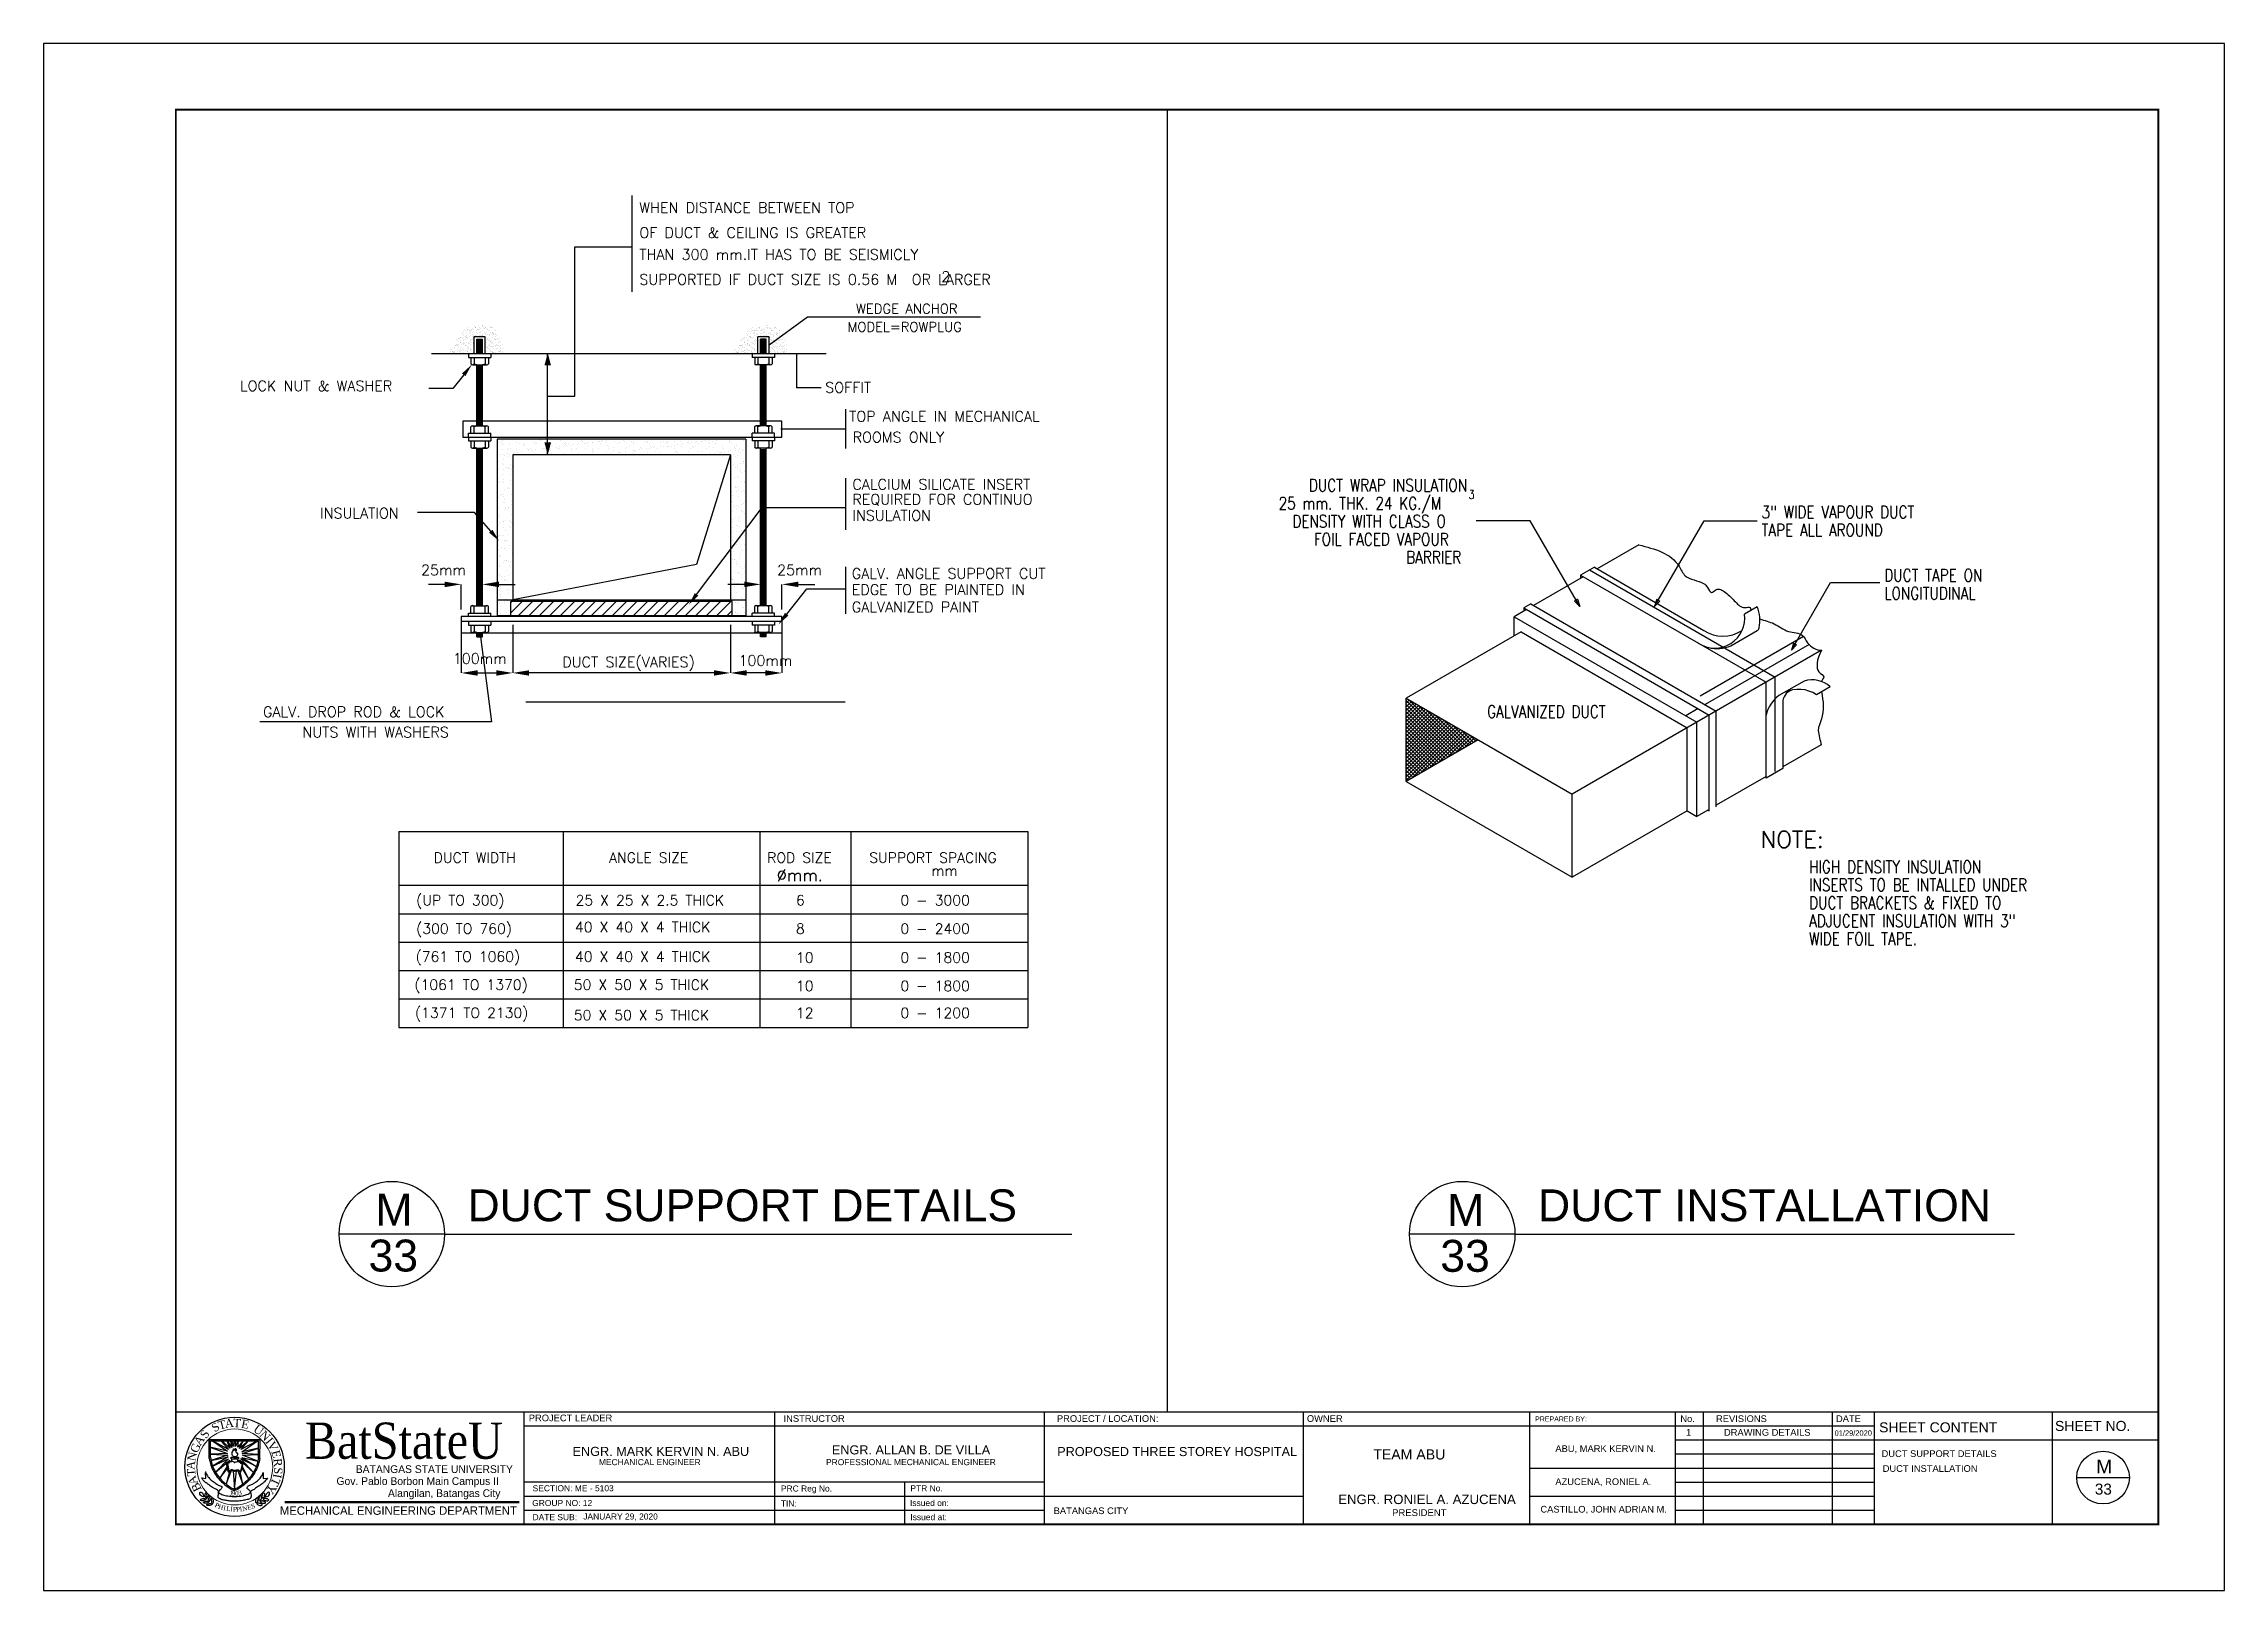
# Model space of a CAD drawing. Header units: millimetres. Extents: x 0 to 529, y -2 to 262.
# Drawn here: x 218.6 to 317.8, y 94.5 to 164.9 of the extents above; entities that cross this region are included whole.
import ezdxf
from ezdxf.enums import TextEntityAlignment as Align

# ---------------------------------------------------------------- set-up
doc = ezdxf.new("R2010")
doc.units = ezdxf.units.MM
for name, color, linetype in [('.1', 1, 'Continuous'), ('DUCT', 7, 'Continuous'), ('L', 7, 'Continuous'), ('PIP', 7, 'Continuous'), ('template', 7, 'Continuous'), ('text', 7, 'Continuous')]:
    doc.layers.add(name, color=color, linetype=linetype)
doc.styles.add('arial', font='arial.ttf')
doc.styles.add('CGOTHIC', font='GOTHIC.TTF')
doc.styles.add('GARAMOND', font='GARA.TTF')
doc.styles.add('ROMANC', font='romans.shx', dxfattribs={"width": 0.65, "height": 200})
doc.styles.add('ROMANS', font='romans.shx', dxfattribs={"width": 0.8, "height": 100})
doc.styles.get("Standard").update_dxf_attribs({"font": 'arial.ttf'})

msp = doc.modelspace()

# ---------------------------------------------------------------- texts
at = {"style": 'ROMANS', "width": 0.8}
msp.add_text('DUCT WRAP INSULATION', height=0.56606, dxfattribs=at).set_placement((283.366, 144.517), align=Align.RIGHT)
for s, height, p in [('25 mm. THK. 24 KG./M', 0.56606, (274.787, 143.698)), ('3', 0.396, (283.434, 144.178)), ('DENSITY WITH CLASS O', 0.56606, (275.413, 142.879)), ('TAPE ALL AROUND', 0.56606, (296.772, 142.476)), ('3" WIDE VAPOUR DUCT', 0.56606, (296.772, 143.296)), ('FOIL FACED VAPOUR', 0.56606, (276.395, 142.059)), ('BARRIER', 0.5661, (280.593, 141.24)), ('DUCT TAPE ON', 0.56606, (302.359, 140.42)), ('LONGITUDINAL', 0.56606, (302.359, 139.601)), ('HIGH DENSITY INSULATION', 0.56606, (298.935, 127.152)), ('INSERTS TO BE INTALLED UNDER', 0.56606, (298.935, 126.332)), ('ADJUCENT INSULATION WITH 3"', 0.56606, (298.935, 124.694)), ('DUCT BRACKETS & FIXED TO', 0.56606, (298.935, 125.513)), ('WIDE FOIL TAPE.', 0.56606, (298.935, 123.875))]:
    msp.add_text(s, height=height, dxfattribs=at).set_placement(p)
at = {"style": 'ROMANC'}
for s, height, p in [('25mm', 0.4774, (236.769, 140.945)), ('25mm', 0.4774, (252.978, 140.945)), ('100mm', 0.4774, (238.419, 136.914)), ('DUCT SIZE(VARIES)', 0.47736, (245.192, 136.755)), ('100mm', 0.4774, (251.422, 136.827))]:
    msp.add_text(s, height=height, dxfattribs=at).set_placement(p, align=Align.MIDDLE_CENTER)
at = {"style": 'ROMANS', "width": 0.8}
msp.add_text('GALVANIZED DUCT', height=0.56606, dxfattribs=at).set_placement((286.974, 134.217), align=Align.CENTER)
at = {"style": 'ROMANS'}
msp.add_text('NOTE:', height=0.7547, dxfattribs=at).set_placement((296.729, 128.303))
at = {"attachment_point": 1, "style": 'arial'}
for s, insert, char_height in [('M', (233.669, 112.556), 1.452), ('DUCT SUPPORT DETAILS', (237.862, 112.754), 1.45195), ('M', (282.457, 112.541), 1.452), ('DUCT INSTALLATION', (286.594, 112.754), 1.45195), ('33', (233.355, 110.469), 1.4519), ('33', (282.144, 110.455), 1.4519)]:
    msp.add_mtext_dynamic_manual_height_columns(s, width=43.36072, gutter_width=1, heights=[0], dxfattribs=dict(at, insert=insert, char_height=char_height))
at = {"layer": 'template', "style": 'arial'}
for s, height, p in [('PROJECT LEADER', 0.30409, (240.651, 102.201)), ('INSTRUCTOR', 0.304, (252.25, 102.174)), ('PROJECT / LOCATION:', 0.30402, (264.692, 102.174)), ('PROJECT / LOCATION:', 0.30402, (264.692, 102.174)), ('PROJECT / LOCATION:', 0.30402, (264.692, 102.174)), ('OWNER', 0.304, (276.073, 102.174)), ('PREPARED BY: ', 0.22802, (286.464, 102.192)), ('No.', 0.304, (293.073, 102.166)), ('REVISIONS', 0.304, (294.699, 102.166)), ('DATE', 0.304, (300.16, 102.166)), ('1', 0.304, (293.335, 101.546)), ('DRAWING DETAILS', 0.30402, (295.059, 101.542)), ('01/29/2020', 0.2432, (300.095, 101.541)), ('SHEET CONTENT', 0.45603, (302.122, 101.697)), ('SHEET NO.', 0.456, (310.129, 101.76)), ('ENGR. MARK KERVIN N. ABU', 0.41257, (242.645, 100.624)), ('MECHANICAL ENGINEER', 0.27505, (243.842, 100.203)), ('PROFESSIONAL MECHANICAL ENGINEER', 0.27505, (254.183, 100.203)), ('ENGR. ALLAN B. DE VILLA', 0.41257, (254.449, 100.692)), ('PROPOSED THREE STOREY HOSPITAL', 0.41257, (264.707, 100.616)), ('TEAM ABU', 0.4598, (279.093, 100.462)), ('ABU, MARK KERVIN N.', 0.30402, (287.384, 100.803)), ('DUCT SUPPORT DETAILS', 0.30402, (302.234, 100.576)), ('M', 0.624, (312.006, 99.824)), ('SECTION: ME - 5103', 0.27505, (240.825, 99.016)), ('PRC Reg No.', 0.27505, (252.128, 99.003)), ('PTR No.', 0.275, (258.023, 99.016)), ('AZUCENA, RONIEL A.', 0.30402, (287.384, 99.298)), ('DUCT INSTALLATION', 0.30402, (302.286, 99.898)), ('33', 0.4993, (311.943, 98.864)), ('GROUP NO: 12', 0.27505, (240.807, 98.343)), ('TIN:', 0.275, (252.128, 98.32)), ('Issued on:', 0.275, (258.004, 98.343)), ('BATANGAS CITY', 0.30402, (264.545, 97.975)), ('ENGR. RONIEL A. AZUCENA', 0.43038, (277.498, 98.432)), ('CASTILLO, JOHN ADRIAN M.', 0.30402, (286.704, 98.046)), ('DATE SUB:', 0.275, (240.822, 97.699)), ('JANUARY 29, 2020', 0.27505, (243.131, 97.729)), ('Issued at:', 0.275, (258.02, 97.699)), ('PRESIDENT', 0.3099, (279.951, 97.888))]:
    msp.add_text(s, height=height, dxfattribs=at).set_placement(p)
at = {"layer": 'template', "width": 1}
for s, height, style, p in [('BatStateU', 1.6503, 'GARAMOND', (234.965, 100.493)), ('Gov. Pablo Borbon Main Campus II', 0.35128, 'CGOTHIC', (235.592, 99.302)), ('BATANGAS STATE UNIVERSITY', 0.35128, 'CGOTHIC', (236.351, 99.847)), ('Alangilan, Batangas City', 0.35128, 'CGOTHIC', (236.8, 98.753))]:
    msp.add_text(s, height=height, dxfattribs=dict(at, style=style)).set_placement(p, align=Align.CENTER)
at = {"layer": 'template', "attachment_point": 1}
for s, insert, char_height, width, rotation in [('{\\fTimes New Roman|b0|i0|c0|p18;T}', (226.47, 102.184), 0.37713, 29.67394, 14.44799), ('{\\fTimes New Roman|b0|i0|c0|p18;A}', (226.793, 102.281), 0.37713, 29.67394, 5.71852), ('{\\fTimes New Roman|b0|i0|c0|p18;T}', (227.209, 102.315), 0.37713, 0.3193, 356.81503), ('{\\fTimes New Roman|b0|i0|c0|p18;E}', (227.606, 102.287), 0.37713, 29.67394, 348.69045), ('{\\fTimes New Roman|b0|i0|c0|p18;A}', (225.38, 101.265), 0.37713, 29.67394, 56.11039), ('{\\fTimes New Roman|b0|i0|c0|p18;S}', (225.655, 101.592), 0.37713, 29.67394, 56.11039), ('{\\fTimes New Roman|b0|i0|c0|p18;S}', (226.154, 102.007), 0.37713, 29.67394, 33.23179), ('{\\fTimes New Roman|b0|i0|c0|p18;U}', (228.298, 102.078), 0.37713, 29.67394, 323.50126), ('{\\fTimes New Roman|b0|i0|c0|p18;N}', (228.634, 101.821), 0.37713, 29.67394, 314.13564), ('{\\fTimes New Roman|b0|i0|c0|p18;I}', (228.935, 101.507), 0.37713, 29.67394, 308.6454), ('{\\fTimes New Roman|b0|i0|c0|p18;V}', (229.066, 101.338), 0.37713, 29.67394, 298.20017), ('{\\fTimes New Roman|b0|i0|c0|p18;A}', (225.061, 100.006), 0.37713, 29.67394, 85.53705), ('{\\fTimes New Roman|b0|i0|c0|p18;N}', (225.092, 100.44), 0.37713, 29.67394, 77.56161), ('{\\fTimes New Roman|b0|i0|c0|p18;G}', (225.216, 100.878), 0.37713, 29.67394, 65.93474), ('{\\fTimes New Roman|b0|i0|c0|p18;E}', (229.291, 100.926), 0.37713, 29.67394, 285.47868), ('{\\fTimes New Roman|b0|i0|c0|p18;R}', (229.399, 100.534), 0.37713, 29.67394, 276.19955), ('{\\fTimes New Roman|b0|i0|c0|p18;T}', (225.112, 99.685), 0.37713, 29.67394, 94.26652), ('{\\fTimes New Roman|b0|i0|c0|p18;A}', (225.246, 99.252), 0.37713, 29.67394, 110.36673), ('{\\fTimes New Roman|b0|i0|c0|p18;B}', (225.428, 98.946), 0.37713, 29.67394, 115.18408), ('{\\fTimes New Roman|b0|i0|c0|p18;T}', (229.357, 99.522), 0.37713, 29.67394, 245.97799), ('{\\fTimes New Roman|b0|i0|c0|p18;I}', (229.404, 99.767), 0.37713, 29.67394, 259.8108), ('{\\fTimes New Roman|b0|i0|c0|p18;S}', (229.446, 100.092), 0.37713, 29.67394, 266.05857), ('{\\fTimes New Roman|b0|i0|c0|p18;P}', (226.423, 98.507), 0.21119, 29.67394, 333.24497), ('{\\fTimes New Roman|b0|i0|c0|p18;P}', (226.429, 98.507), 0.21119, 29.67394, 333.24497), ('{\\fTimes New Roman|b0|i0|c0|p18;H}', (226.555, 98.432), 0.21119, 29.67394, 342.36893), ('{\\fTimes New Roman|b0|i0|c0|p18;I}', (226.77, 98.363), 0.21119, 29.67394, 350.74463), ('{\\fTimes New Roman|b0|i0|c0|p18;L}', (226.901, 98.343), 0.21119, 29.67394, 350.69674), ('{\\fTimes New Roman|b0|i0|c0|p18;1}', (227.045, 99.051), 0.21119, 29.67394, 350.69674), ('{\\fTimes New Roman|b0|i0|c0|p18;I}', (227.077, 98.31), 0.21119, 29.67394, 357.83253), ('{\\fTimes New Roman|b0|i0|c0|p18;9}', (227.126, 99.029), 0.21119, 29.67394, 359.89652), ('{\\fTimes New Roman|b0|i0|c0|p18;P}', (227.183, 98.3), 0.21119, 29.67394, 359.89652), ('{\\fTimes New Roman|b0|i0|c0|p18;0}', (227.283, 99.025), 0.21119, 29.67394, 359.89652), ('{\\fTimes New Roman|b0|i0|c0|p18;P}', (227.316, 98.294), 0.21119, 29.67394, 7.51618), ('{\\fTimes New Roman|b0|i0|c0|p18;3}', (227.397, 99.027), 0.21119, 29.67394, 14.57269), ('{\\fTimes New Roman|b0|i0|c0|p18;I}', (227.477, 98.301), 0.21119, 29.67394, 9.03911), ('{\\fTimes New Roman|b0|i0|c0|p18;N}', (227.586, 98.311), 0.21119, 29.67394, 12.92447), ('{\\fTimes New Roman|b0|i0|c0|p18;E}', (227.809, 98.367), 0.21119, 29.67394, 14.57269), ('{\\fTimes New Roman|b0|i0|c0|p18;S}', (227.988, 98.419), 0.21119, 29.67394, 14.57269), ('{\\fTimes New Roman|b0|i0|c0|p18;Y}', (229.207, 99.171), 0.37713, 29.67394, 237.49398)]:
    msp.add_mtext(s, dxfattribs=dict(at, insert=insert, char_height=char_height, width=width, rotation=rotation))
at = {"layer": 'template', "linetype": 'Continuous', "lineweight": 0, "insert": (229.32, 98.328), "char_height": 0.38403, "width": 12.18966, "attachment_point": 1}
msp.add_mtext('{\\fCentury Gothic|b0|i0|c0|p34;\\C7;MECHANICAL ENGINEERING DEPARTMENT}', dxfattribs=at)
at = {"layer": 'text', "style": 'ROMANC'}
for s, height, p in [('WHEN DISTANCE BETWEEN TOP ', 0.47736, (245.684, 157.195)), ('OF DUCT & CEILING IS GREATER ', 0.47736, (245.684, 156.061)), ('THAN 300 mm.IT HAS TO BE SEISMICLY ', 0.47736, (245.684, 155.061)), ('SUPPORTED IF DUCT SIZE IS 0.56 M  OR LARGER', 0.47736, (245.684, 153.927)), ('2', 0.477, (259.43, 154.052)), ('WEDGE ANCHOR', 0.43857, (255.547, 152.617)), ('MODEL=ROWPLUG', 0.43857, (255.158, 151.79)), ('LOCK NUT & WASHER', 0.47736, (227.502, 149.083)), ('SOFFIT', 0.4774, (254.147, 149.014)), ('TOP ANGLE IN MECHANICAL ', 0.47736, (255.234, 147.696)), ('ROOMS ONLY', 0.4774, (255.392, 146.75)), ('CALCIUM SILICATE INSERT', 0.47736, (255.382, 144.604)), ('REQUIRED FOR CONTINUO', 0.47736, (255.382, 143.921)), ('INSULATION', 0.4774, (231.15, 143.289)), ('INSULATION', 0.4774, (255.382, 143.188)), ('GALV. ANGLE SUPPORT CUT', 0.47736, (255.355, 140.545)), ('EDGE TO BE PIAINTED IN', 0.47736, (255.355, 139.812)), ('GALVANIZED PAINT', 0.47736, (255.355, 139.024)), ('GALV. DROP ROD & LOCK', 0.47736, (228.551, 134.251)), ('NUTS WITH WASHERS', 0.47736, (230.345, 133.324)), ('DUCT WIDTH', 0.4668, (236.322, 127.618)), ('ANGLE SIZE', 0.4668, (244.309, 127.618)), ('ROD SIZE', 0.4668, (251.503, 127.618)), ('SUPPORT SPACING', 0.46675, (256.151, 127.618)), ('%%Cmm.', 0.5458, (251.933, 126.781)), ('mm', 0.4668, (258.975, 127.029)), ('(UP TO 300)', 0.46675, (235.524, 125.679)), ('25 X 25 X 2.5 THICK', 0.46675, (242.781, 125.679)), ('6', 0.467, (252.813, 125.679)), ('0 - 3000', 0.4668, (257.569, 125.679)), ('(300 TO 760)', 0.46675, (235.524, 124.387)), ('40 X 40 X 4 THICK', 0.46675, (242.754, 124.461)), ('8', 0.467, (252.813, 124.387)), ('0 - 2400', 0.4668, (257.569, 124.387)), ('(761 TO 1060)', 0.46675, (235.498, 123.114)), ('40 X 40 X 4 THICK', 0.46675, (242.754, 123.114)), ('10', 0.4668, (252.813, 123.07)), ('0 - 1800', 0.4668, (257.569, 123.07)), ('(1061 TO 1370)', 0.46675, (235.444, 121.836)), ('50 X 50 X 5 THICK', 0.46675, (242.701, 121.836)), ('10', 0.4668, (252.813, 121.782)), ('0 - 1800', 0.4668, (257.569, 121.782)), ('(1371 TO 2130)', 0.46675, (235.471, 120.557)), ('50 X 50 X 5 THICK', 0.46675, (242.701, 120.451)), ('12', 0.4668, (252.813, 120.551)), ('0 - 1200', 0.4668, (257.569, 120.551))]:
    msp.add_text(s, height=height, dxfattribs=at).set_placement(p)

# ---------------------------------------------------------------- hatches: boundary and pattern name
h = msp.add_hatch()
h.set_pattern_fill('ANSI37', color=256, scale=0.945304, style=0)
h.set_pattern_definition([(45, (-70.69535, 66.67364), (-0.083553838, 0.083553838), []), (135, (-70.69535, 66.67364), (-0.083553838, -0.083553838), [])])
h.paths.add_polyline_path([(283.864, 133.216), (280.589, 135.106), (280.589, 131.325)])

# ---------------------------------------------------------------- linework, layer by layer
at = {"layer": '.1', "color": 0}
msp.add_line((317.84, 164.9), (218.564, 164.9), dxfattribs=at)
for p, q in [((269.706, 161.892), (269.706, 102.633)), ((237.817, 151.954), (237.817, 151.954)), ((237.892, 151.985), (237.892, 151.985)), ((238.103, 151.952), (238.103, 151.952)), ((238.193, 152.016), (238.193, 152.016)), ((238.208, 151.989), (238.208, 151.989)), ((238.229, 151.971), (238.229, 151.971)), ((238.24, 151.986), (238.24, 151.986)), ((238.295, 151.893), (238.295, 151.893)), ((238.353, 151.901), (238.353, 151.901)), ((238.406, 151.963), (238.406, 151.963)), ((238.444, 151.913), (238.444, 151.913)), ((238.541, 152.067), (238.541, 152.067)), ((238.541, 152.016), (238.541, 152.016)), ((238.565, 152.069), (238.565, 152.069)), ((238.588, 151.986), (238.588, 151.986)), ((238.596, 151.933), (238.596, 151.933)), ((238.654, 151.941), (238.654, 151.941)), ((238.663, 151.98), (238.663, 151.98)), ((238.698, 151.967), (238.698, 151.967)), ((238.745, 151.953), (238.745, 151.953)), ((238.89, 152.017), (238.89, 152.017)), ((238.897, 151.973), (238.897, 151.973)), ((238.937, 151.987), (238.937, 151.987)), ((238.955, 151.98), (238.955, 151.98)), ((238.985, 151.965), (238.985, 151.965)), ((250.752, 151.938), (250.752, 151.938)), ((250.827, 151.97), (250.827, 151.97)), ((251.039, 151.937), (251.039, 151.937)), ((251.128, 152), (251.128, 152)), ((251.144, 151.974), (251.144, 151.974)), ((251.164, 151.955), (251.164, 151.955)), ((251.175, 151.97), (251.175, 151.97)), ((251.341, 151.948), (251.341, 151.948)), ((251.379, 151.898), (251.379, 151.898)), ((251.476, 152.051), (251.476, 152.051)), ((251.476, 152.001), (251.476, 152.001)), ((251.501, 152.053), (251.501, 152.053)), ((251.524, 151.971), (251.524, 151.971)), ((251.531, 151.918), (251.531, 151.918)), ((251.589, 151.925), (251.589, 151.925)), ((251.598, 151.964), (251.598, 151.964)), ((251.634, 151.952), (251.634, 151.952)), ((251.68, 151.937), (251.68, 151.937)), ((251.825, 152.002), (251.825, 152.002)), ((251.832, 151.957), (251.832, 151.957)), ((251.872, 151.972), (251.872, 151.972)), ((251.89, 151.965), (251.89, 151.965)), ((251.92, 151.95), (251.92, 151.95)), ((237.103, 150.97), (237.103, 150.97)), ((237.115, 150.973), (237.115, 150.973)), ((237.25, 151.077), (237.25, 151.077)), ((237.287, 151.034), (237.287, 151.034)), ((237.296, 151.183), (237.296, 151.183)), ((237.322, 151.176), (237.322, 151.176)), ((237.342, 151.157), (237.342, 151.157)), ((237.354, 151.19), (237.354, 151.19)), ((237.375, 151.423), (237.375, 151.423)), ((237.394, 151.408), (237.394, 151.408)), ((237.399, 150.906), (237.399, 150.906)), ((237.401, 151.192), (237.401, 151.192)), ((237.408, 150.977), (237.408, 150.977)), ((237.419, 151.173), (237.419, 151.173)), ((237.429, 151.485), (237.429, 151.485)), ((237.44, 151.068), (237.44, 151.068)), ((237.445, 151.202), (237.445, 151.202)), ((237.449, 151.466), (237.449, 151.466)), ((237.458, 150.914), (237.458, 150.914)), ((237.466, 151.143), (237.466, 151.143)), ((237.494, 151.498), (237.494, 151.498)), ((237.538, 151.519), (237.538, 151.519)), ((237.545, 151.315), (237.545, 151.315)), ((237.546, 151.303), (237.546, 151.303)), ((237.547, 151.377), (237.547, 151.377)), ((237.549, 150.926), (237.549, 150.926)), ((237.551, 150.966), (237.551, 150.966)), ((237.552, 151.506), (237.552, 151.506)), ((237.553, 151.088), (237.553, 151.088)), ((237.572, 150.947), (237.572, 150.947)), ((237.597, 151.222), (237.597, 151.222)), ((237.634, 151.704), (237.634, 151.704)), ((237.636, 151.035), (237.636, 151.035)), ((237.643, 151.518), (237.643, 151.518)), ((237.654, 151.685), (237.654, 151.685)), ((237.656, 151.23), (237.656, 151.23)), ((237.658, 151.275), (237.658, 151.275)), ((237.673, 151.622), (237.673, 151.622)), ((237.677, 151.454), (237.677, 151.454)), ((237.679, 151.256), (237.679, 151.256)), ((237.68, 151.407), (237.68, 151.407)), ((237.687, 151.191), (237.687, 151.191)), ((237.692, 151.814), (237.692, 151.814)), ((237.695, 150.975), (237.695, 150.975)), ((237.701, 150.946), (237.701, 150.946)), ((237.713, 151.876), (237.713, 151.876)), ((237.724, 151.424), (237.724, 151.424)), ((237.747, 151.242), (237.747, 151.242)), ((237.75, 151.822), (237.75, 151.822)), ((237.759, 150.954), (237.759, 150.954)), ((237.765, 151.583), (237.765, 151.583)), ((237.767, 151.174), (237.767, 151.174)), ((237.776, 151.166), (237.776, 151.166)), ((237.786, 151.564), (237.786, 151.564)), ((237.795, 151.538), (237.795, 151.538)), ((237.803, 151.596), (237.803, 151.596)), ((237.814, 151.144), (237.814, 151.144)), ((237.824, 151.738), (237.824, 151.738)), ((237.831, 151.522), (237.831, 151.522)), ((237.838, 151.307), (237.838, 151.307)), ((237.841, 151.834), (237.841, 151.834)), ((237.845, 151.091), (237.845, 151.091)), ((237.85, 150.966), (237.85, 150.966)), ((237.854, 151.546), (237.854, 151.546)), ((237.872, 151.891), (237.872, 151.891)), ((237.883, 151.475), (237.883, 151.475)), ((237.887, 151.064), (237.887, 151.064)), ((237.893, 151.872), (237.893, 151.872)), ((237.894, 151.316), (237.894, 151.316)), ((237.899, 151.262), (237.899, 151.262)), ((237.908, 151.046), (237.908, 151.046)), ((237.935, 151.735), (237.935, 151.735)), ((237.945, 151.558), (237.945, 151.558)), ((237.957, 151.27), (237.957, 151.27)), ((237.969, 151.849), (237.969, 151.849)), ((237.976, 151.633), (237.976, 151.633)), ((237.982, 151.705), (237.982, 151.705)), ((237.983, 151.418), (237.983, 151.418)), ((237.984, 151.036), (237.984, 151.036)), ((237.99, 151.783), (237.99, 151.783)), ((237.99, 151.202), (237.99, 151.202)), ((237.993, 151.854), (237.993, 151.854)), ((237.994, 151.373), (237.994, 151.373)), ((237.997, 150.986), (237.997, 150.986)), ((238.002, 150.986), (238.002, 150.986)), ((238.005, 150.956), (238.005, 150.956)), ((238.015, 151.354), (238.015, 151.354)), ((238.025, 151.455), (238.025, 151.455)), ((238.048, 151.281), (238.048, 151.281)), ((238.052, 151.861), (238.052, 151.861)), ((238.06, 150.993), (238.06, 150.993)), ((238.061, 151.877), (238.061, 151.877)), ((238.072, 151.425), (238.072, 151.425)), ((238.097, 151.578), (238.097, 151.578)), ((238.101, 151.681), (238.101, 151.681)), ((238.11, 151.737), (238.11, 151.737)), ((238.112, 151.265), (238.112, 151.265)), ((238.115, 151.175), (238.115, 151.175)), ((238.118, 151.521), (238.118, 151.521)), ((238.122, 151.662), (238.122, 151.662)), ((238.125, 151.305), (238.125, 151.305)), ((238.132, 151.09), (238.132, 151.09)), ((238.143, 151.873), (238.143, 151.873)), ((238.152, 151.597), (238.152, 151.597)), ((238.155, 151.585), (238.155, 151.585)), ((238.219, 151.573), (238.219, 151.573)), ((238.246, 151.597), (238.246, 151.597)), ((238.261, 151.852), (238.261, 151.852)), ((238.268, 151.637), (238.268, 151.637)), ((238.283, 151.735), (238.283, 151.735)), ((238.326, 151.881), (238.326, 151.881)), ((238.33, 151.705), (238.33, 151.705)), ((238.398, 151.617), (238.398, 151.617)), ((238.41, 151.877), (238.41, 151.877)), ((238.413, 151.748), (238.413, 151.748)), ((238.438, 151.779), (238.438, 151.779)), ((238.456, 151.625), (238.456, 151.625)), ((238.458, 151.76), (238.458, 151.76)), ((238.5, 151.597), (238.5, 151.597)), ((238.547, 151.637), (238.547, 151.637)), ((238.548, 151.851), (238.548, 151.851)), ((238.555, 151.635), (238.555, 151.635)), ((238.556, 151.671), (238.556, 151.671)), ((238.632, 151.736), (238.632, 151.736)), ((238.662, 151.073), (238.662, 151.073)), ((238.667, 151.569), (238.667, 151.569)), ((238.678, 151.153), (238.678, 151.153)), ((238.679, 151.706), (238.679, 151.706)), ((238.681, 151.037), (238.681, 151.037)), ((238.688, 151.55), (238.688, 151.55)), ((238.699, 151.657), (238.699, 151.657)), ((238.706, 151.751), (238.706, 151.751)), ((238.713, 151.536), (238.713, 151.536)), ((238.72, 151.32), (238.72, 151.32)), ((238.722, 151.456), (238.722, 151.456)), ((238.727, 151.105), (238.727, 151.105)), ((238.753, 151.085), (238.753, 151.085)), ((238.757, 151.665), (238.757, 151.665)), ((238.758, 151.878), (238.758, 151.878)), ((238.769, 151.426), (238.769, 151.426)), ((238.774, 151.877), (238.774, 151.877)), ((238.785, 151.461), (238.785, 151.461)), ((238.789, 151.051), (238.789, 151.051)), ((238.795, 151.859), (238.795, 151.859)), ((238.802, 151.381), (238.802, 151.381)), ((238.81, 151.032), (238.81, 151.032)), ((238.812, 151.176), (238.812, 151.176)), ((238.848, 151.677), (238.848, 151.677)), ((238.849, 151.598), (238.849, 151.598)), ((238.85, 151.862), (238.85, 151.862)), ((238.857, 151.646), (238.857, 151.646)), ((238.859, 151.146), (238.859, 151.146)), ((238.86, 151.388), (238.86, 151.388)), ((238.864, 151.431), (238.864, 151.431)), ((238.871, 151.215), (238.871, 151.215)), ((238.878, 151), (238.878, 151)), ((238.892, 151.769), (238.892, 151.769)), ((238.896, 151.359), (238.896, 151.359)), ((238.905, 151.105), (238.905, 151.105)), ((238.907, 150.943), (238.907, 150.943)), ((238.917, 151.34), (238.917, 151.34)), ((238.939, 151.318), (238.939, 151.318)), ((238.951, 151.4), (238.951, 151.4)), ((238.963, 151.112), (238.963, 151.112)), ((238.98, 151.737), (238.98, 151.737)), ((238.992, 151.75), (238.992, 151.75)), ((238.999, 151.534), (238.999, 151.534)), ((239, 151.697), (239, 151.697)), ((239.003, 151.667), (239.003, 151.667)), ((239.006, 151.319), (239.006, 151.319)), ((239.013, 151.103), (239.013, 151.103)), ((239.014, 151.251), (239.014, 151.251)), ((239.024, 151.648), (239.024, 151.648)), ((239.027, 151.707), (239.027, 151.707)), ((239.029, 151.038), (239.029, 151.038)), ((239.054, 151.124), (239.054, 151.124)), ((239.058, 151.704), (239.058, 151.704)), ((239.07, 151.457), (239.07, 151.457)), ((239.103, 151.42), (239.103, 151.42)), ((239.107, 151.879), (239.107, 151.879)), ((239.118, 151.427), (239.118, 151.427)), ((239.121, 151.559), (239.121, 151.559)), ((239.126, 151.149), (239.126, 151.149)), ((239.143, 151.866), (239.143, 151.866)), ((239.146, 151.13), (239.146, 151.13)), ((239.149, 151.716), (239.149, 151.716)), ((239.15, 151.65), (239.15, 151.65)), ((239.157, 151.435), (239.157, 151.435)), ((239.161, 151.428), (239.161, 151.428)), ((239.161, 151.176), (239.161, 151.176)), ((239.164, 151.219), (239.164, 151.219)), ((239.171, 151.003), (239.171, 151.003)), ((239.197, 151.598), (239.197, 151.598)), ((239.206, 151.144), (239.206, 151.144)), ((239.208, 151.146), (239.208, 151.146)), ((239.233, 151.457), (239.233, 151.457)), ((239.244, 151.041), (239.244, 151.041)), ((239.252, 151.44), (239.252, 151.44)), ((239.253, 151.438), (239.253, 151.438)), ((239.265, 151.152), (239.265, 151.152)), ((239.287, 151.318), (239.287, 151.318)), ((239.301, 151.545), (239.301, 151.545)), ((239.308, 151.33), (239.308, 151.33)), ((239.315, 151.114), (239.315, 151.114)), ((239.351, 151.349), (239.351, 151.349)), ((239.355, 150.939), (239.355, 150.939)), ((239.356, 151.164), (239.356, 151.164)), ((239.376, 150.92), (239.376, 150.92)), ((239.378, 151.038), (239.378, 151.038)), ((239.404, 151.46), (239.404, 151.46)), ((239.45, 151.218), (239.45, 151.218)), ((239.457, 151.002), (239.457, 151.002)), ((250.038, 150.955), (250.038, 150.955)), ((250.051, 150.958), (250.051, 150.958)), ((250.186, 151.061), (250.186, 151.061)), ((250.222, 151.019), (250.222, 151.019)), ((250.231, 151.167), (250.231, 151.167)), ((250.257, 151.161), (250.257, 151.161)), ((250.277, 151.142), (250.277, 151.142)), ((250.29, 151.175), (250.29, 151.175)), ((250.311, 151.408), (250.311, 151.408)), ((250.329, 151.393), (250.329, 151.393)), ((250.336, 151.177), (250.336, 151.177)), ((250.343, 150.962), (250.343, 150.962)), ((250.354, 151.158), (250.354, 151.158)), ((250.364, 151.469), (250.364, 151.469)), ((250.375, 151.053), (250.375, 151.053)), ((250.381, 151.187), (250.381, 151.187)), ((250.385, 151.451), (250.385, 151.451)), ((250.401, 151.128), (250.401, 151.128)), ((250.429, 151.483), (250.429, 151.483)), ((250.474, 151.503), (250.474, 151.503)), ((250.48, 151.3), (250.48, 151.3)), ((250.481, 151.288), (250.481, 151.288)), ((250.482, 151.361), (250.482, 151.361)), ((250.484, 150.911), (250.484, 150.911)), ((250.486, 150.951), (250.486, 150.951)), ((250.488, 151.491), (250.488, 151.491)), ((250.488, 151.072), (250.488, 151.072)), ((250.507, 150.932), (250.507, 150.932)), ((250.532, 151.207), (250.532, 151.207)), ((250.569, 151.689), (250.569, 151.689)), ((250.571, 151.02), (250.571, 151.02)), ((250.579, 151.503), (250.579, 151.503)), ((250.589, 151.67), (250.589, 151.67)), ((250.591, 151.215), (250.591, 151.215)), ((250.593, 151.259), (250.593, 151.259)), ((250.609, 151.607), (250.609, 151.607)), ((250.612, 151.439), (250.612, 151.439)), ((250.614, 151.24), (250.614, 151.24)), ((250.616, 151.391), (250.616, 151.391)), ((250.623, 151.176), (250.623, 151.176)), ((250.627, 151.799), (250.627, 151.799)), ((250.63, 150.96), (250.63, 150.96)), ((250.636, 150.931), (250.636, 150.931)), ((250.648, 151.861), (250.648, 151.861)), ((250.659, 151.409), (250.659, 151.409)), ((250.682, 151.227), (250.682, 151.227)), ((250.686, 151.806), (250.686, 151.806)), ((250.694, 150.938), (250.694, 150.938)), ((250.7, 151.568), (250.7, 151.568)), ((250.702, 151.159), (250.702, 151.159)), ((250.711, 151.151), (250.711, 151.151)), ((250.721, 151.549), (250.721, 151.549)), ((250.73, 151.523), (250.73, 151.523)), ((250.739, 151.581), (250.739, 151.581)), ((250.749, 151.129), (250.749, 151.129)), ((250.759, 151.723), (250.759, 151.723)), ((250.766, 151.507), (250.766, 151.507)), ((250.774, 151.292), (250.774, 151.292)), ((250.777, 151.818), (250.777, 151.818)), ((250.781, 151.076), (250.781, 151.076)), ((250.785, 150.95), (250.785, 150.95)), ((250.789, 151.53), (250.789, 151.53)), ((250.807, 151.876), (250.807, 151.876)), ((250.818, 151.46), (250.818, 151.46)), ((250.823, 151.049), (250.823, 151.049)), ((250.828, 151.857), (250.828, 151.857)), ((250.829, 151.301), (250.829, 151.301)), ((250.834, 151.247), (250.834, 151.247)), ((250.843, 151.03), (250.843, 151.03)), ((250.87, 151.72), (250.87, 151.72)), ((250.88, 151.542), (250.88, 151.542)), ((250.892, 151.254), (250.892, 151.254)), ((250.904, 151.833), (250.904, 151.833)), ((250.911, 151.618), (250.911, 151.618)), ((250.917, 151.69), (250.917, 151.69)), ((250.918, 151.402), (250.918, 151.402)), ((250.919, 151.02), (250.919, 151.02)), ((250.925, 151.768), (250.925, 151.768)), ((250.925, 151.187), (250.925, 151.187)), ((250.928, 151.838), (250.928, 151.838)), ((250.93, 151.357), (250.93, 151.357)), ((250.932, 150.971), (250.932, 150.971)), ((250.937, 150.97), (250.937, 150.97)), ((250.94, 150.941), (250.94, 150.941)), ((250.95, 151.339), (250.95, 151.339)), ((250.96, 151.439), (250.96, 151.439)), ((250.983, 151.266), (250.983, 151.266)), ((250.987, 151.846), (250.987, 151.846)), ((250.995, 150.978), (250.995, 150.978)), ((250.997, 151.861), (250.997, 151.861)), ((251.007, 151.409), (251.007, 151.409)), ((251.032, 151.562), (251.032, 151.562)), ((251.037, 151.666), (251.037, 151.666)), ((251.046, 151.721), (251.046, 151.721)), ((251.047, 151.249), (251.047, 151.249)), ((251.051, 151.159), (251.051, 151.159)), ((251.053, 151.506), (251.053, 151.506)), ((251.057, 151.647), (251.057, 151.647)), ((251.06, 151.29), (251.06, 151.29)), ((251.067, 151.075), (251.067, 151.075)), ((251.078, 151.858), (251.078, 151.858)), ((251.087, 151.581), (251.087, 151.581)), ((251.09, 151.57), (251.09, 151.57)), ((251.154, 151.558), (251.154, 151.558)), ((251.181, 151.582), (251.181, 151.582)), ((251.197, 151.837), (251.197, 151.837)), ((251.204, 151.622), (251.204, 151.622)), ((251.218, 151.72), (251.218, 151.72)), ((251.23, 151.878), (251.23, 151.878)), ((251.262, 151.866), (251.262, 151.866)), ((251.265, 151.69), (251.265, 151.69)), ((251.288, 151.886), (251.288, 151.886)), ((251.333, 151.602), (251.333, 151.602)), ((251.345, 151.862), (251.345, 151.862)), ((251.348, 151.732), (251.348, 151.732)), ((251.373, 151.764), (251.373, 151.764)), ((251.391, 151.61), (251.391, 151.61)), ((251.393, 151.745), (251.393, 151.745)), ((251.435, 151.582), (251.435, 151.582)), ((251.482, 151.622), (251.482, 151.622)), ((251.483, 151.836), (251.483, 151.836)), ((251.49, 151.62), (251.49, 151.62)), ((251.491, 151.656), (251.491, 151.656)), ((251.567, 151.721), (251.567, 151.721)), ((251.597, 151.057), (251.597, 151.057)), ((251.602, 151.554), (251.602, 151.554)), ((251.613, 151.137), (251.613, 151.137)), ((251.614, 151.691), (251.614, 151.691)), ((251.616, 151.022), (251.616, 151.022)), ((251.623, 151.535), (251.623, 151.535)), ((251.634, 151.642), (251.634, 151.642)), ((251.641, 151.736), (251.641, 151.736)), ((251.648, 151.52), (251.648, 151.52)), ((251.655, 151.305), (251.655, 151.305)), ((251.657, 151.441), (251.657, 151.441)), ((251.662, 151.089), (251.662, 151.089)), ((251.688, 151.069), (251.688, 151.069)), ((251.692, 151.649), (251.692, 151.649)), ((251.693, 151.863), (251.693, 151.863)), ((251.704, 151.411), (251.704, 151.411)), ((251.709, 151.862), (251.709, 151.862)), ((251.72, 151.446), (251.72, 151.446)), ((251.724, 151.035), (251.724, 151.035)), ((251.73, 151.843), (251.73, 151.843)), ((251.737, 151.366), (251.737, 151.366)), ((251.745, 151.017), (251.745, 151.017)), ((251.747, 151.161), (251.747, 151.161)), ((251.783, 151.661), (251.783, 151.661)), ((251.784, 151.583), (251.784, 151.583)), ((251.785, 151.847), (251.785, 151.847)), ((251.792, 151.631), (251.792, 151.631)), ((251.795, 151.373), (251.795, 151.373)), ((251.795, 151.13), (251.795, 151.13)), ((251.799, 151.415), (251.799, 151.415)), ((251.806, 151.2), (251.806, 151.2)), ((251.813, 150.984), (251.813, 150.984)), ((251.827, 151.754), (251.827, 151.754)), ((251.831, 151.344), (251.831, 151.344)), ((251.84, 151.089), (251.84, 151.089)), ((251.842, 150.927), (251.842, 150.927)), ((251.852, 151.325), (251.852, 151.325)), ((251.874, 151.302), (251.874, 151.302)), ((251.886, 151.385), (251.886, 151.385)), ((251.899, 151.097), (251.899, 151.097)), ((251.915, 151.721), (251.915, 151.721)), ((251.927, 151.735), (251.927, 151.735)), ((251.934, 151.519), (251.934, 151.519)), ((251.935, 151.681), (251.935, 151.681)), ((251.939, 151.652), (251.939, 151.652)), ((251.941, 151.303), (251.941, 151.303)), ((251.948, 151.088), (251.948, 151.088)), ((251.949, 151.236), (251.949, 151.236)), ((251.959, 151.633), (251.959, 151.633)), ((251.962, 151.691), (251.962, 151.691)), ((251.964, 151.022), (251.964, 151.022)), ((251.989, 151.109), (251.989, 151.109)), ((251.993, 151.689), (251.993, 151.689)), ((252.005, 151.441), (252.005, 151.441)), ((252.038, 151.405), (252.038, 151.405)), ((252.042, 151.863), (252.042, 151.863)), ((252.053, 151.411), (252.053, 151.411)), ((252.056, 151.544), (252.056, 151.544)), ((252.061, 151.134), (252.061, 151.134)), ((252.078, 151.85), (252.078, 151.85)), ((252.081, 151.115), (252.081, 151.115)), ((252.084, 151.701), (252.084, 151.701)), ((252.085, 151.635), (252.085, 151.635)), ((252.092, 151.419), (252.092, 151.419)), ((252.096, 151.161), (252.096, 151.161)), ((252.097, 151.413), (252.097, 151.413)), ((252.099, 151.204), (252.099, 151.204)), ((252.106, 150.988), (252.106, 150.988)), ((252.132, 151.583), (252.132, 151.583)), ((252.141, 151.129), (252.141, 151.129)), ((252.143, 151.131), (252.143, 151.131)), ((252.168, 151.442), (252.168, 151.442)), ((252.179, 151.026), (252.179, 151.026)), ((252.187, 151.425), (252.187, 151.425)), ((252.188, 151.423), (252.188, 151.423)), ((252.2, 151.137), (252.2, 151.137)), ((252.223, 151.303), (252.223, 151.303)), ((252.236, 151.53), (252.236, 151.53)), ((252.243, 151.314), (252.243, 151.314)), ((252.25, 151.099), (252.25, 151.099)), ((252.286, 151.334), (252.286, 151.334)), ((252.29, 150.923), (252.29, 150.923)), ((252.291, 151.149), (252.291, 151.149)), ((252.311, 150.905), (252.311, 150.905)), ((252.313, 151.023), (252.313, 151.023)), ((252.339, 151.445), (252.339, 151.445)), ((252.385, 151.202), (252.385, 151.202)), ((252.392, 150.987), (252.392, 150.987)), ((237.098, 150.867), (237.098, 150.867)), ((237.156, 150.874), (237.156, 150.874)), ((237.161, 150.892), (237.161, 150.892)), ((237.208, 150.862), (237.208, 150.862)), ((237.215, 150.868), (237.215, 150.868)), ((237.235, 150.849), (237.235, 150.849)), ((237.247, 150.886), (237.247, 150.886)), ((237.257, 150.861), (237.257, 150.861)), ((237.509, 150.893), (237.509, 150.893)), ((237.556, 150.863), (237.556, 150.863)), ((237.56, 150.872), (237.56, 150.872)), ((237.669, 150.858), (237.669, 150.858)), ((237.852, 150.876), (237.852, 150.876)), ((237.857, 150.894), (237.857, 150.894)), ((237.905, 150.864), (237.905, 150.864)), ((238.117, 150.854), (238.117, 150.854)), ((238.137, 150.835), (238.137, 150.835)), ((238.139, 150.874), (238.139, 150.874)), ((238.734, 150.889), (238.734, 150.889)), ((238.903, 150.896), (238.903, 150.896)), ((238.95, 150.866), (238.95, 150.866)), ((239.008, 150.829), (239.008, 150.829)), ((239.019, 150.841), (239.019, 150.841)), ((239.02, 150.888), (239.02, 150.888)), ((239.039, 150.822), (239.039, 150.822)), ((239.067, 150.836), (239.067, 150.836)), ((239.157, 150.848), (239.157, 150.848)), ((239.251, 150.896), (239.251, 150.896)), ((239.298, 150.866), (239.298, 150.866)), ((239.309, 150.868), (239.309, 150.868)), ((239.322, 150.898), (239.322, 150.898)), ((239.368, 150.876), (239.368, 150.876)), ((239.459, 150.888), (239.459, 150.888)), ((239.473, 150.831), (239.473, 150.831)), ((250.033, 150.852), (250.033, 150.852)), ((250.092, 150.859), (250.092, 150.859)), ((250.096, 150.877), (250.096, 150.877)), ((250.143, 150.847), (250.143, 150.847)), ((250.15, 150.853), (250.15, 150.853)), ((250.17, 150.834), (250.17, 150.834)), ((250.183, 150.871), (250.183, 150.871)), ((250.193, 150.846), (250.193, 150.846)), ((250.334, 150.891), (250.334, 150.891)), ((250.393, 150.899), (250.393, 150.899)), ((250.444, 150.878), (250.444, 150.878)), ((250.491, 150.848), (250.491, 150.848)), ((250.495, 150.857), (250.495, 150.857)), ((250.604, 150.843), (250.604, 150.843)), ((250.788, 150.86), (250.788, 150.86)), ((250.793, 150.878), (250.793, 150.878)), ((250.84, 150.848), (250.84, 150.848)), ((251.052, 150.839), (251.052, 150.839)), ((251.072, 150.82), (251.072, 150.82)), ((251.074, 150.859), (251.074, 150.859)), ((251.669, 150.874), (251.669, 150.874)), ((251.838, 150.88), (251.838, 150.88)), ((251.885, 150.85), (251.885, 150.85)), ((251.943, 150.813), (251.943, 150.813)), ((251.954, 150.825), (251.954, 150.825)), ((251.955, 150.872), (251.955, 150.872)), ((251.974, 150.806), (251.974, 150.806)), ((252.002, 150.821), (252.002, 150.821)), ((252.093, 150.833), (252.093, 150.833)), ((252.186, 150.881), (252.186, 150.881)), ((252.233, 150.851), (252.233, 150.851)), ((252.245, 150.853), (252.245, 150.853)), ((252.257, 150.883), (252.257, 150.883)), ((252.303, 150.861), (252.303, 150.861)), ((252.394, 150.873), (252.394, 150.873)), ((252.408, 150.815), (252.408, 150.815)), ((239.225, 146.016), (239.225, 146.016)), ((239.246, 146.864), (239.246, 146.864)), ((239.262, 146.808), (239.262, 146.808)), ((239.358, 146.203), (239.358, 146.203)), ((239.37, 146.764), (239.37, 146.764)), ((239.454, 146.673), (239.454, 146.673)), ((239.456, 146.834), (239.456, 146.834)), ((239.47, 146.7), (239.47, 146.7)), ((239.471, 146.439), (239.471, 146.439)), ((239.482, 146.219), (239.482, 146.219)), ((239.486, 145.979), (239.486, 145.979)), ((239.563, 146.166), (239.563, 146.166)), ((239.663, 146.102), (239.663, 146.102)), ((239.676, 146.245), (239.676, 146.245)), ((239.691, 146.456), (239.691, 146.456)), ((239.735, 146.415), (239.735, 146.415)), ((239.779, 146.675), (239.779, 146.675)), ((239.78, 146.877), (239.78, 146.877)), ((239.794, 146.215), (239.794, 146.215)), ((239.833, 146.469), (239.833, 146.469)), ((239.904, 146.893), (239.904, 146.893)), ((239.943, 146.225), (239.943, 146.225)), ((240, 146.288), (240, 146.288)), ((240.066, 146.896), (240.066, 146.896)), ((240.081, 146.436), (240.081, 146.436)), ((240.113, 146.765), (240.113, 146.765)), ((240.124, 146.304), (240.124, 146.304)), ((240.171, 146.883), (240.171, 146.883)), ((240.214, 146.701), (240.214, 146.701)), ((240.319, 146.329), (240.319, 146.329)), ((240.403, 146.683), (240.403, 146.683)), ((240.409, 146.665), (240.409, 146.665)), ((240.418, 146.223), (240.418, 146.223)), ((240.453, 146.625), (240.453, 146.625)), ((240.576, 146.47), (240.576, 146.47)), ((240.643, 146.372), (240.643, 146.372)), ((240.66, 146.435), (240.66, 146.435)), ((240.726, 146.459), (240.726, 146.459)), ((240.767, 146.389), (240.767, 146.389)), ((240.856, 146.766), (240.856, 146.766)), ((240.898, 146.217), (240.898, 146.217)), ((240.957, 146.702), (240.957, 146.702)), ((240.961, 146.414), (240.961, 146.414)), ((241.014, 146.68), (241.014, 146.68)), ((241.029, 146.22), (241.029, 146.22)), ((241.126, 146.875), (241.126, 146.875)), ((241.17, 146.834), (241.17, 146.834)), ((241.285, 146.457), (241.285, 146.457)), ((241.319, 146.471), (241.319, 146.471)), ((241.351, 146.467), (241.351, 146.467)), ((241.378, 146.644), (241.378, 146.644)), ((241.409, 146.473), (241.409, 146.473)), ((241.6, 146.768), (241.6, 146.768)), ((241.603, 146.499), (241.603, 146.499)), ((241.615, 146.426), (241.615, 146.426)), ((241.658, 146.703), (241.658, 146.703)), ((241.659, 146.386), (241.659, 146.386)), ((241.674, 146.243), (241.674, 146.243)), ((241.7, 146.704), (241.7, 146.704)), ((241.867, 146.196), (241.867, 146.196)), ((241.928, 146.541), (241.928, 146.541)), ((241.961, 146.464), (241.961, 146.464)), ((242.052, 146.558), (242.052, 146.558)), ((242.063, 146.473), (242.063, 146.473)), ((242.095, 146.854), (242.095, 146.854)), ((242.246, 146.583), (242.246, 146.583)), ((242.283, 146.711), (242.283, 146.711)), ((242.298, 146.251), (242.298, 146.251)), ((242.333, 146.636), (242.333, 146.636)), ((242.343, 146.769), (242.343, 146.769)), ((242.377, 146.596), (242.377, 146.596)), ((242.444, 146.705), (242.444, 146.705)), ((242.57, 146.626), (242.57, 146.626)), ((242.585, 146.405), (242.585, 146.405)), ((242.606, 146.487), (242.606, 146.487)), ((242.694, 146.642), (242.694, 146.642)), ((242.806, 146.474), (242.806, 146.474)), ((242.888, 146.668), (242.888, 146.668)), ((242.894, 146.708), (242.894, 146.708)), ((242.909, 146.248), (242.909, 146.248)), ((243.05, 146.845), (243.05, 146.845)), ((243.086, 146.77), (243.086, 146.77)), ((243.094, 146.805), (243.094, 146.805)), ((243.187, 146.706), (243.187, 146.706)), ((243.213, 146.71), (243.213, 146.71)), ((243.231, 146.495), (243.231, 146.495)), ((243.302, 146.615), (243.302, 146.615)), ((243.337, 146.727), (243.337, 146.727)), ((243.531, 146.752), (243.531, 146.752)), ((243.538, 146.731), (243.538, 146.731)), ((243.54, 146.397), (243.54, 146.397)), ((243.549, 146.476), (243.549, 146.476)), ((243.554, 146.271), (243.554, 146.271)), ((243.584, 146.357), (243.584, 146.357)), ((243.829, 146.772), (243.829, 146.772)), ((243.841, 146.492), (243.841, 146.492)), ((243.855, 146.795), (243.855, 146.795)), ((243.93, 146.708), (243.93, 146.708)), ((243.979, 146.811), (243.979, 146.811)), ((244.02, 146.824), (244.02, 146.824)), ((244.075, 146.206), (244.075, 146.206)), ((244.163, 146.739), (244.163, 146.739)), ((244.173, 146.837), (244.173, 146.837)), ((244.178, 146.279), (244.178, 146.279)), ((244.199, 146.222), (244.199, 146.222)), ((244.257, 146.607), (244.257, 146.607)), ((244.292, 146.477), (244.292, 146.477)), ((244.301, 146.566), (244.301, 146.566)), ((244.393, 146.248), (244.393, 146.248)), ((244.486, 146.516), (244.486, 146.516)), ((244.498, 146.88), (244.498, 146.88)), ((244.509, 146.376), (244.509, 146.376)), ((244.573, 146.773), (244.573, 146.773)), ((244.622, 146.896), (244.622, 146.896)), ((244.673, 146.709), (244.673, 146.709)), ((244.718, 146.291), (244.718, 146.291)), ((244.774, 146.736), (244.774, 146.736)), ((244.789, 146.276), (244.789, 146.276)), ((244.842, 146.307), (244.842, 146.307)), ((244.975, 146.816), (244.975, 146.816)), ((245.019, 146.776), (245.019, 146.776)), ((245.036, 146.478), (245.036, 146.478)), ((245.036, 146.333), (245.036, 146.333)), ((245.111, 146.523), (245.111, 146.523)), ((245.226, 146.586), (245.226, 146.586)), ((245.316, 146.775), (245.316, 146.775)), ((245.36, 146.375), (245.36, 146.375)), ((245.417, 146.71), (245.417, 146.71)), ((245.418, 146.76), (245.418, 146.76)), ((245.433, 146.3), (245.433, 146.3)), ((245.464, 146.368), (245.464, 146.368)), ((245.484, 146.392), (245.484, 146.392)), ((245.508, 146.328), (245.508, 146.328)), ((245.678, 146.417), (245.678, 146.417)), ((245.721, 146.521), (245.721, 146.521)), ((245.779, 146.48), (245.779, 146.48)), ((245.944, 146.795), (245.944, 146.795)), ((246.003, 146.46), (246.003, 146.46)), ((246.043, 146.768), (246.043, 146.768)), ((246.058, 146.308), (246.058, 146.308)), ((246.059, 146.776), (246.059, 146.776)), ((246.127, 146.476), (246.127, 146.476)), ((246.16, 146.712), (246.16, 146.712)), ((246.181, 146.577), (246.181, 146.577)), ((246.225, 146.537), (246.225, 146.537)), ((246.321, 146.502), (246.321, 146.502)), ((246.366, 146.544), (246.366, 146.544)), ((246.433, 146.347), (246.433, 146.347)), ((246.522, 146.481), (246.522, 146.481)), ((246.645, 146.544), (246.645, 146.544)), ((246.654, 146.765), (246.654, 146.765)), ((246.669, 146.305), (246.669, 146.305)), ((246.769, 146.561), (246.769, 146.561)), ((246.803, 146.777), (246.803, 146.777)), ((246.899, 146.787), (246.899, 146.787)), ((246.903, 146.713), (246.903, 146.713)), ((246.943, 146.747), (246.943, 146.747)), ((246.963, 146.586), (246.963, 146.586)), ((246.991, 146.552), (246.991, 146.552)), ((247.15, 146.556), (247.15, 146.556)), ((247.266, 146.482), (247.266, 146.482)), ((247.287, 146.629), (247.287, 146.629)), ((247.298, 146.788), (247.298, 146.788)), ((247.313, 146.328), (247.313, 146.328)), ((247.388, 146.339), (247.388, 146.339)), ((247.412, 146.645), (247.412, 146.645)), ((247.432, 146.298), (247.432, 146.298)), ((247.546, 146.779), (247.546, 146.779)), ((247.601, 146.549), (247.601, 146.549)), ((247.606, 146.671), (247.606, 146.671)), ((247.647, 146.714), (247.647, 146.714)), ((247.868, 146.766), (247.868, 146.766)), ((247.923, 146.796), (247.923, 146.796)), ((247.93, 146.714), (247.93, 146.714)), ((247.938, 146.336), (247.938, 146.336)), ((248.009, 146.484), (248.009, 146.484)), ((248.054, 146.73), (248.054, 146.73)), ((248.106, 146.548), (248.106, 146.548)), ((248.15, 146.508), (248.15, 146.508)), ((248.246, 146.572), (248.246, 146.572)), ((248.248, 146.755), (248.248, 146.755)), ((248.289, 146.78), (248.289, 146.78)), ((248.357, 146.317), (248.357, 146.317)), ((248.39, 146.716), (248.39, 146.716)), ((248.534, 146.793), (248.534, 146.793)), ((248.549, 146.333), (248.549, 146.333)), ((248.572, 146.798), (248.572, 146.798)), ((248.697, 146.815), (248.697, 146.815)), ((248.752, 146.485), (248.752, 146.485)), ((248.793, 146.209), (248.793, 146.209)), ((248.823, 146.758), (248.823, 146.758)), ((248.867, 146.717), (248.867, 146.717)), ((248.871, 146.58), (248.871, 146.58)), ((248.891, 146.84), (248.891, 146.84)), ((248.917, 146.225), (248.917, 146.225)), ((249.032, 146.781), (249.032, 146.781)), ((249.075, 146.527), (249.075, 146.527)), ((249.111, 146.251), (249.111, 146.251)), ((249.133, 146.717), (249.133, 146.717)), ((249.178, 146.816), (249.178, 146.816)), ((249.193, 146.356), (249.193, 146.356)), ((249.215, 146.883), (249.215, 146.883)), ((249.312, 146.309), (249.312, 146.309)), ((249.356, 146.269), (249.356, 146.269)), ((249.435, 146.294), (249.435, 146.294)), ((249.481, 146.577), (249.481, 146.577)), ((249.495, 146.486), (249.495, 146.486)), ((249.559, 146.31), (249.559, 146.31)), ((249.753, 146.336), (249.753, 146.336)), ((249.776, 146.783), (249.776, 146.783)), ((249.792, 146.736), (249.792, 146.736)), ((249.803, 146.824), (249.803, 146.824)), ((249.818, 146.364), (249.818, 146.364)), ((249.876, 146.719), (249.876, 146.719)), ((249.968, 146.185), (249.968, 146.185)), ((250.03, 146.519), (250.03, 146.519)), ((250.069, 146.121), (250.069, 146.121)), ((250.074, 146.478), (250.074, 146.478)), ((250.077, 146.378), (250.077, 146.378)), ((250.126, 146.6), (250.126, 146.6)), ((250.141, 146.14), (250.141, 146.14)), ((250.202, 146.395), (250.202, 146.395)), ((250.239, 146.488), (250.239, 146.488)), ((250.281, 146.288), (250.281, 146.288)), ((250.396, 146.42), (250.396, 146.42)), ((250.414, 146.821), (250.414, 146.821)), ((250.429, 146.361), (250.429, 146.361)), ((250.519, 146.784), (250.519, 146.784)), ((250.519, 146.07), (250.519, 146.07)), ((239.235, 145.14), (239.235, 145.14)), ((239.254, 145.571), (239.254, 145.571)), ((239.279, 145.1), (239.279, 145.1)), ((239.28, 144.957), (239.28, 144.957)), ((239.282, 145.87), (239.282, 145.87)), ((239.463, 145.798), (239.463, 145.798)), ((239.474, 144.982), (239.474, 144.982)), ((239.475, 145.272), (239.475, 145.272)), ((239.501, 145.519), (239.501, 145.519)), ((239.507, 145.758), (239.507, 145.758)), ((239.516, 145.059), (239.516, 145.059)), ((239.578, 145.614), (239.578, 145.614)), ((239.702, 145.63), (239.702, 145.63)), ((239.715, 145.567), (239.715, 145.567)), ((239.755, 145.568), (239.755, 145.568)), ((239.798, 145.025), (239.798, 145.025)), ((239.809, 145.755), (239.809, 145.755)), ((239.824, 145.295), (239.824, 145.295)), ((239.856, 145.504), (239.856, 145.504)), ((239.896, 145.656), (239.896, 145.656)), ((249.833, 145.904), (249.833, 145.904)), ((249.845, 145.821), (249.845, 145.821)), ((249.848, 145.444), (249.848, 145.444)), ((249.863, 144.985), (249.863, 144.985)), ((249.875, 145.116), (249.875, 145.116)), ((249.881, 145.291), (249.881, 145.291)), ((249.973, 145.747), (249.973, 145.747)), ((249.999, 145.132), (249.999, 145.132)), ((250.053, 145.63), (250.053, 145.63)), ((250.156, 145.681), (250.156, 145.681)), ((250.161, 145.587), (250.161, 145.587)), ((250.171, 145.221), (250.171, 145.221)), ((250.193, 145.158), (250.193, 145.158)), ((250.262, 145.523), (250.262, 145.523)), ((250.291, 145.413), (250.291, 145.413)), ((250.298, 145.789), (250.298, 145.789)), ((250.335, 145.372), (250.335, 145.372)), ((250.354, 144.99), (250.354, 144.99)), ((250.422, 145.806), (250.422, 145.806)), ((250.431, 145.89), (250.431, 145.89)), ((250.444, 145.901), (250.444, 145.901)), ((250.459, 145.441), (250.459, 145.441)), ((250.474, 144.982), (250.474, 144.982)), ((250.518, 145.2), (250.518, 145.2)), ((239.258, 144.252), (239.258, 144.252)), ((239.305, 144.905), (239.305, 144.905)), ((239.375, 144.351), (239.375, 144.351)), ((239.398, 144.372), (239.398, 144.372)), ((239.486, 144.91), (239.486, 144.91)), ((239.496, 144.034), (239.496, 144.034)), ((239.498, 144.308), (239.498, 144.308)), ((239.5, 144.368), (239.5, 144.368)), ((239.531, 144.599), (239.531, 144.599)), ((239.54, 143.994), (239.54, 143.994)), ((239.546, 144.139), (239.546, 144.139)), ((239.668, 144.674), (239.668, 144.674)), ((239.694, 144.393), (239.694, 144.393)), ((239.724, 144.692), (239.724, 144.692)), ((239.768, 144.652), (239.768, 144.652)), ((239.839, 144.835), (239.839, 144.835)), ((239.854, 144.375), (239.854, 144.375)), ((239.861, 144.077), (239.861, 144.077)), ((249.834, 144.097), (249.834, 144.097)), ((249.878, 144.525), (249.878, 144.525)), ((249.878, 144.057), (249.878, 144.057)), ((249.893, 144.065), (249.893, 144.065)), ((249.904, 144.326), (249.904, 144.326)), ((250.062, 144.755), (250.062, 144.755)), ((250.074, 144.693), (250.074, 144.693)), ((250.095, 144.527), (250.095, 144.527)), ((250.106, 144.715), (250.106, 144.715)), ((250.186, 144.761), (250.186, 144.761)), ((250.201, 144.301), (250.201, 144.301)), ((250.219, 144.543), (250.219, 144.543)), ((250.266, 144.096), (250.266, 144.096)), ((250.314, 144.524), (250.314, 144.524)), ((250.413, 144.569), (250.413, 144.569)), ((250.439, 143.954), (250.439, 143.954)), ((250.455, 144.925), (250.455, 144.925)), ((250.489, 144.522), (250.489, 144.522)), ((250.504, 144.062), (250.504, 144.062)), ((239.224, 143.892), (239.224, 143.892)), ((239.239, 143.432), (239.239, 143.432)), ((239.254, 142.972), (239.254, 142.972)), ((239.267, 143.376), (239.267, 143.376)), ((239.271, 143.72), (239.271, 143.72)), ((239.297, 143.105), (239.297, 143.105)), ((239.31, 143.478), (239.31, 143.478)), ((239.311, 143.336), (239.311, 143.336)), ((239.491, 143.131), (239.491, 143.131)), ((239.519, 143.146), (239.519, 143.146)), ((239.561, 143.679), (239.561, 143.679)), ((239.576, 143.219), (239.576, 143.219)), ((239.59, 143.774), (239.59, 143.774)), ((239.596, 143.762), (239.596, 143.762)), ((239.691, 143.71), (239.691, 143.71)), ((239.72, 143.779), (239.72, 143.779)), ((239.747, 143.804), (239.747, 143.804)), ((239.783, 143.176), (239.783, 143.176)), ((239.816, 143.173), (239.816, 143.173)), ((239.869, 143.915), (239.869, 143.915)), ((239.884, 143.456), (239.884, 143.456)), ((239.884, 143.112), (239.884, 143.112)), ((239.899, 142.996), (239.899, 142.996)), ((239.914, 143.804), (239.914, 143.804)), ((249.857, 143.209), (249.857, 143.209)), ((249.893, 143.264), (249.893, 143.264)), ((249.908, 143.605), (249.908, 143.605)), ((249.923, 143.145), (249.923, 143.145)), ((249.991, 143.895), (249.991, 143.895)), ((249.996, 143.793), (249.996, 143.793)), ((250.017, 143.28), (250.017, 143.28)), ((250.086, 143.867), (250.086, 143.867)), ((250.095, 142.991), (250.095, 142.991)), ((250.097, 143.729), (250.097, 143.729)), ((250.189, 143.195), (250.189, 143.195)), ((250.211, 143.306), (250.211, 143.306)), ((250.216, 143.841), (250.216, 143.841)), ((250.231, 143.381), (250.231, 143.381)), ((250.29, 143.131), (250.29, 143.131)), ((250.315, 143.938), (250.315, 143.938)), ((250.323, 143.649), (250.323, 143.649)), ((250.367, 143.609), (250.367, 143.609)), ((250.459, 143.498), (250.459, 143.498)), ((250.519, 143.602), (250.519, 143.602)), ((250.534, 143.142), (250.534, 143.142)), ((250.535, 143.349), (250.535, 143.349)), ((286.244, 143.184), (283.773, 143.184)), ((288.496, 139.282), (286.244, 143.184)), ((291.902, 139.282), (294.155, 143.184)), ((294.155, 143.184), (296.566, 143.184)), ((239.233, 142.577), (239.233, 142.577)), ((239.269, 142.513), (239.269, 142.513)), ((239.284, 142.053), (239.284, 142.053)), ((239.291, 142.488), (239.291, 142.488)), ((239.333, 142.513), (239.333, 142.513)), ((239.393, 142.5), (239.393, 142.5)), ((239.425, 141.98), (239.425, 141.98)), ((239.503, 142.88), (239.503, 142.88)), ((239.517, 142.516), (239.517, 142.516)), ((239.528, 142.27), (239.528, 142.27)), ((239.572, 142.23), (239.572, 142.23)), ((239.591, 142.76), (239.591, 142.76)), ((239.606, 142.3), (239.606, 142.3)), ((239.696, 142.282), (239.696, 142.282)), ((239.711, 142.542), (239.711, 142.542)), ((239.756, 142.928), (239.756, 142.928)), ((239.78, 142.04), (239.78, 142.04)), ((239.8, 142.888), (239.8, 142.888)), ((239.914, 142.536), (239.914, 142.536)), ((249.831, 141.998), (249.831, 141.998)), ((249.867, 142.333), (249.867, 142.333)), ((249.909, 142.899), (249.909, 142.899)), ((249.911, 142.293), (249.911, 142.293)), ((249.938, 142.685), (249.938, 142.685)), ((249.954, 142.225), (249.954, 142.225)), ((250.009, 142.043), (250.009, 142.043)), ((250.102, 142.301), (250.102, 142.301)), ((250.113, 142.675), (250.113, 142.675)), ((250.118, 142.103), (250.118, 142.103)), ((250.139, 142.951), (250.139, 142.951)), ((250.237, 142.691), (250.237, 142.691)), ((250.246, 142.921), (250.246, 142.921)), ((250.261, 142.461), (250.261, 142.461)), ((250.276, 142.001), (250.276, 142.001)), ((250.333, 142.086), (250.333, 142.086)), ((250.347, 142.761), (250.347, 142.761)), ((250.382, 142.598), (250.382, 142.598)), ((250.431, 142.717), (250.431, 142.717)), ((250.457, 142.102), (250.457, 142.102)), ((250.482, 142.533), (250.482, 142.533)), ((291.177, 142.092), (289.286, 141.001)), ((239.289, 141.868), (239.289, 141.868)), ((239.299, 141.593), (239.299, 141.593)), ((239.3, 141.613), (239.3, 141.613)), ((239.314, 141.133), (239.314, 141.133)), ((239.315, 141.254), (239.315, 141.254)), ((239.338, 141.086), (239.338, 141.086)), ((239.344, 141.572), (239.344, 141.572)), ((239.509, 141.279), (239.509, 141.279)), ((239.526, 141.915), (239.526, 141.915)), ((239.551, 141.382), (239.551, 141.382)), ((239.613, 141.911), (239.613, 141.911)), ((239.618, 141.382), (239.618, 141.382)), ((239.621, 141.84), (239.621, 141.84)), ((239.636, 141.38), (239.636, 141.38)), ((239.719, 141.318), (239.719, 141.318)), ((239.737, 141.927), (239.737, 141.927)), ((239.789, 141.164), (239.789, 141.164)), ((239.833, 141.322), (239.833, 141.322)), ((239.833, 141.124), (239.833, 141.124)), ((239.888, 141.685), (239.888, 141.685)), ((249.89, 141.445), (249.89, 141.445)), ((249.911, 141.413), (249.911, 141.413)), ((249.932, 141.934), (249.932, 141.934)), ((249.969, 141.765), (249.969, 141.765)), ((249.984, 141.305), (249.984, 141.305)), ((250.024, 141.401), (250.024, 141.401)), ((250.035, 141.429), (250.035, 141.429)), ((250.125, 141.337), (250.125, 141.337)), ((250.128, 141.227), (250.128, 141.227)), ((250.172, 141.187), (250.172, 141.187)), ((250.229, 141.454), (250.229, 141.454)), ((250.291, 141.541), (250.291, 141.541)), ((250.294, 141.704), (250.294, 141.704)), ((250.306, 141.082), (250.306, 141.082)), ((250.356, 141.885), (250.356, 141.885)), ((250.379, 140.997), (250.379, 140.997)), ((250.4, 141.845), (250.4, 141.845)), ((250.487, 141.106), (250.487, 141.106)), ((289.16, 141.073), (288.53, 140.71)), ((289.16, 141.073), (294.143, 138.197)), ((236.826, 140.289), (236.08, 140.289)), ((237.572, 139.141), (237.572, 140.289)), ((238.542, 139.8), (238.542, 140.289)), ((239.26, 140.185), (239.26, 140.185)), ((239.288, 140.289), (240.034, 140.289)), ((239.307, 140.016), (239.307, 140.016)), ((239.323, 140.724), (239.323, 140.724)), ((239.329, 140.673), (239.329, 140.673)), ((239.344, 140.213), (239.344, 140.213)), ((239.361, 140.121), (239.361, 140.121)), ((239.411, 140.648), (239.411, 140.648)), ((239.531, 140.488), (239.531, 140.488)), ((239.535, 140.665), (239.535, 140.665)), ((239.561, 140.507), (239.561, 140.507)), ((239.605, 140.466), (239.605, 140.466)), ((239.631, 140.059), (239.631, 140.059)), ((239.651, 140.92), (239.651, 140.92)), ((239.666, 140.46), (239.666, 140.46)), ((239.681, 140), (239.681, 140)), ((239.729, 140.69), (239.729, 140.69)), ((239.755, 140.076), (239.755, 140.076)), ((239.811, 140.784), (239.811, 140.784)), ((239.812, 140.276), (239.812, 140.276)), ((239.911, 140.72), (239.911, 140.72)), ((250.46, 140.289), (249.714, 140.289)), ((249.832, 140.166), (249.832, 140.166)), ((249.899, 140.57), (249.899, 140.57)), ((249.937, 140.507), (249.937, 140.507)), ((249.943, 140.529), (249.943, 140.529)), ((249.999, 140.845), (249.999, 140.845)), ((250.014, 140.386), (250.014, 140.386)), ((250.026, 140.192), (250.026, 140.192)), ((250.131, 140.823), (250.131, 140.823)), ((250.151, 140.339), (250.151, 140.339)), ((250.217, 140.803), (250.217, 140.803)), ((250.255, 140.84), (250.255, 140.84)), ((250.317, 140.739), (250.317, 140.739)), ((250.321, 140.622), (250.321, 140.622)), ((250.336, 140.162), (250.336, 140.162)), ((250.351, 140.234), (250.351, 140.234)), ((250.389, 140.121), (250.389, 140.121)), ((250.41, 140.205), (250.41, 140.205)), ((250.432, 140.081), (250.432, 140.081)), ((250.449, 140.865), (250.449, 140.865)), ((250.475, 140.251), (250.475, 140.251)), ((250.51, 140.141), (250.51, 140.141)), ((251.206, 139.8), (251.206, 140.289)), ((252.175, 139.141), (252.175, 140.289)), ((252.921, 140.289), (253.667, 140.289)), ((288.656, 140.637), (286.387, 139.327)), ((288.53, 140.71), (296.975, 135.834)), ((288.53, 140.71), (288.53, 140.564)), ((288.94, 140.946), (297.384, 136.07)), ((298.134, 137.292), (299.913, 140.374)), ((299.913, 140.374), (302.153, 140.374)), ((239.332, 139.849), (239.332, 139.849)), ((239.333, 139.402), (239.333, 139.402)), ((239.359, 139.753), (239.359, 139.753)), ((239.374, 139.293), (239.374, 139.293)), ((239.376, 139.809), (239.376, 139.809)), ((239.453, 139.588), (239.453, 139.588)), ((239.527, 139.427), (239.527, 139.427)), ((239.554, 139.523), (239.554, 139.523)), ((239.584, 139.618), (239.584, 139.618)), ((239.646, 138.99), (239.646, 138.99)), ((239.696, 139.54), (239.696, 139.54)), ((239.711, 139.08), (239.711, 139.08)), ((239.723, 139.89), (239.723, 139.89)), ((239.822, 139.401), (239.822, 139.401)), ((239.832, 138.987), (240.352, 139.508)), ((239.832, 139.462), (239.878, 139.508)), ((240.169, 139.512), (240.169, 139.512)), ((240.189, 138.87), (240.827, 139.508)), ((240.297, 139.525), (240.297, 139.525)), ((240.307, 139.537), (240.307, 139.537)), ((240.494, 139.555), (240.494, 139.555)), ((240.583, 139.57), (240.583, 139.57)), ((240.618, 139.571), (240.618, 139.571)), ((240.664, 138.87), (241.302, 139.508)), ((240.952, 139.561), (240.952, 139.561)), ((241.04, 139.526), (241.04, 139.526)), ((241.139, 138.87), (241.776, 139.508)), ((241.576, 139.569), (241.576, 139.569)), ((241.613, 138.87), (242.251, 139.508)), ((241.784, 139.527), (241.784, 139.527)), ((242.088, 138.87), (242.726, 139.508)), ((242.187, 139.566), (242.187, 139.566)), ((242.507, 139.54), (242.507, 139.54)), ((242.527, 139.529), (242.527, 139.529)), ((242.563, 138.87), (243.2, 139.508)), ((243.037, 138.87), (243.675, 139.508)), ((243.27, 139.53), (243.27, 139.53)), ((243.433, 139.56), (243.433, 139.56)), ((243.512, 138.87), (244.15, 139.508)), ((243.987, 138.87), (244.624, 139.508)), ((244.013, 139.532), (244.013, 139.532)), ((244.388, 139.551), (244.388, 139.551)), ((244.432, 139.511), (244.432, 139.511)), ((244.461, 138.87), (245.099, 139.508)), ((244.757, 139.533), (244.757, 139.533)), ((244.887, 139.515), (244.887, 139.515)), ((244.936, 138.87), (245.574, 139.508)), ((245.211, 139.558), (245.211, 139.558)), ((245.335, 139.574), (245.335, 139.574)), ((245.357, 139.53), (245.357, 139.53)), ((245.411, 138.87), (246.049, 139.508)), ((245.5, 139.534), (245.5, 139.534)), ((245.885, 138.87), (246.523, 139.508)), ((246.243, 139.536), (246.243, 139.536)), ((246.312, 139.522), (246.312, 139.522)), ((246.36, 138.87), (246.998, 139.508)), ((246.835, 138.87), (247.473, 139.508)), ((246.987, 139.537), (246.987, 139.537)), ((247.31, 138.87), (247.947, 139.508)), ((247.73, 139.538), (247.73, 139.538)), ((247.784, 138.87), (248.422, 139.508)), ((248.259, 138.87), (248.897, 139.508)), ((248.473, 139.54), (248.473, 139.54)), ((248.734, 138.87), (249.371, 139.508)), ((249.208, 138.87), (249.846, 139.508)), ((249.216, 139.541), (249.216, 139.541)), ((249.604, 139.518), (249.604, 139.518)), ((249.683, 138.87), (249.916, 139.103)), ((249.859, 139.606), (249.859, 139.606)), ((249.923, 139.681), (249.923, 139.681)), ((249.928, 139.561), (249.928, 139.561)), ((249.96, 139.542), (249.96, 139.542)), ((250.029, 139.926), (250.029, 139.926)), ((250.044, 139.466), (250.044, 139.466)), ((250.052, 139.577), (250.052, 139.577)), ((250.052, 139.009), (250.052, 139.009)), ((250.059, 139.006), (250.059, 139.006)), ((250.129, 139.909), (250.129, 139.909)), ((250.16, 139.464), (250.16, 139.464)), ((250.204, 139.423), (250.204, 139.423)), ((250.247, 139.603), (250.247, 139.603)), ((250.273, 138.988), (250.273, 138.988)), ((250.322, 139.311), (250.322, 139.311)), ((250.351, 139.702), (250.351, 139.702)), ((250.366, 139.242), (250.366, 139.242)), ((250.412, 139.233), (250.412, 139.233)), ((250.467, 139.014), (250.467, 139.014)), ((286.072, 139.145), (285.505, 138.818)), ((286.261, 139.4), (285.946, 139.218)), ((285.946, 139.218), (294.391, 134.342)), ((285.946, 139.218), (285.946, 139.072)), ((286.261, 139.4), (294.706, 134.524)), ((288.399, 139.609), (288.262, 139.53)), ((288.262, 139.53), (288.496, 139.282)), ((288.399, 139.609), (288.496, 139.282)), ((291.999, 139.609), (291.902, 139.282)), ((292.137, 139.53), (291.902, 139.282)), ((291.999, 139.609), (292.137, 139.53)), ((296.565, 139.274), (295.988, 138.941)), ((237.576, 138.61), (237.576, 136.258)), ((239.356, 138.961), (239.356, 138.961)), ((239.747, 138.926), (239.747, 138.926)), ((239.921, 138.446), (239.921, 136.258)), ((249.827, 138.446), (249.827, 136.258)), ((250.148, 138.972), (250.148, 138.972)), ((250.152, 138.945), (250.152, 138.945)), ((252.172, 138.82), (252.172, 138.09)), ((252.172, 138.61), (252.172, 136.258)), ((285.82, 138.126), (280.589, 135.106)), ((285.505, 138.818), (293.824, 134.015)), ((285.505, 137.944), (285.505, 138.818)), ((285.82, 138.126), (293.383, 133.76)), ((299.495, 137.289), (288.152, 130.74)), ((298.686, 137.914), (293.981, 135.197)), ((298.939, 137.55), (294.202, 134.815)), ((298.231, 137.619), (298.134, 137.292)), ((298.368, 137.539), (298.134, 137.292)), ((298.231, 137.619), (298.368, 137.539)), ((238.322, 136.258), (239.175, 136.258)), ((239.921, 136.258), (239.921, 136.258)), ((249.081, 136.258), (240.667, 136.258)), ((249.827, 136.258), (249.827, 136.258)), ((251.426, 136.258), (250.573, 136.258)), ((297.384, 131.78), (297.384, 136.07)), ((280.589, 135.106), (288.152, 130.74)), ((280.589, 131.325), (280.589, 135.106)), ((296.975, 131.471), (296.975, 135.834)), ((298.709, 135.89), (297.561, 135.227)), ((299.901, 135.633), (299.27, 135.269)), ((293.887, 134.633), (293.32, 134.306)), ((294.391, 129.979), (294.391, 134.342)), ((294.706, 130.161), (294.706, 134.524)), ((297.744, 134.89), (297.744, 131.907)), ((283.864, 133.216), (280.589, 131.325)), ((293.383, 129.979), (293.383, 133.76)), ((293.824, 129.724), (293.824, 134.015)), ((299.482, 132.991), (297.744, 131.987)), ((280.589, 131.325), (288.152, 126.959)), ((296.975, 131.543), (294.706, 130.234)), ((297.744, 131.914), (296.975, 131.471)), ((288.152, 126.959), (288.152, 130.74)), ((293.383, 129.979), (288.152, 126.959)), ((293.383, 129.979), (293.824, 129.724)), ((294.328, 130.015), (293.824, 129.724)), ((294.328, 130.015), (294.391, 129.979)), ((236.812, 110.72), (232.017, 110.72)), ((236.812, 110.72), (265.374, 110.72)), ((285.544, 110.72), (280.749, 110.72)), ((285.544, 110.72), (308.282, 110.72))]:
    msp.add_line(p, q)
for points in [[(295.366, 137.49), (296.567, 138.183, 0.206833), (296.657, 138.304, 0.164025), (296.565, 139.274, 0.164025)], [(298.132, 135.468, 0.345491), (297.744, 134.89, 0.345491)]]:
    msp.add_lwpolyline(points, format="xyb")
for centre in [(234.415, 110.72), (283.146, 110.72)]:
    msp.add_circle(centre, 2.398)
for centre, radius, start, end in [((294.645, 138.743), 1.357, 236.17747, 8.37261), ((295.016, 139.497), 1.566, 236.12125, 303.83102), ((294.746, 139.032), 1.662, 256.32319, 291.91435), ((298.446, 134.005), 1.509, 125.90205, 167.14007), ((298.446, 134.005), 1.509, 56.88752, 114.09795), ((299.078, 134.713), 1.234, 48.20224, 107.41383)]:
    msp.add_arc(centre, radius, start, end)
for points, knots in [([(291.177, 142.092), (291.911, 141.902), (292.828, 141.665), (293.294, 140.489), (293.989, 140.479), (294.327, 140.171), (294.461, 139.813), (294.75, 140.176), (295.216, 139.879), (295.539, 139.54), (295.887, 139.16), (296.254, 139.299), (296.28, 139.163), (296.293, 139.117)], [0, 0, 0, 0, 0.3300543, 0.411709, 0.5564056, 0.5963409, 0.6423265, 0.6803985, 0.7519348, 0.8518187, 0.9314168, 0.9677551, 0.9882413, 0.9882413, 0.9882413, 0.9882413]), ([(296.696, 138.721), (296.899, 138.637), (297.426, 138.536), (297.912, 138.062), (298.646, 138.107), (298.871, 137.509), (299.28, 137.287), (299.495, 137.289)], [1.0811626, 1.0811626, 1.0811626, 1.0811626, 1.1811976, 1.3003796, 1.4051882, 1.468953, 1.5830045, 1.5830045, 1.5830045, 1.5830045]), ([(299.495, 137.289), (299.265, 136.855), (299.23, 136.27), (299.704, 136.127), (299.536, 135.951), (299.495, 135.874)], [0.0718799, 0.0718799, 0.0718799, 0.0718799, 0.1572254, 0.207088, 0.24454, 0.24454, 0.24454, 0.24454]), ([(299.495, 135.399), (299.59, 134.982), (299.633, 134.379), (299.305, 133.71), (299.413, 133.311), (299.459, 133.096), (299.482, 132.991)], [0.3199464, 0.3199464, 0.3199464, 0.3199464, 0.5161344, 0.6018314, 0.6554039, 0.706899, 0.706899, 0.706899, 0.706899])]:
    msp.add_open_spline(points, degree=3, knots=knots)
for points in [[(236.826, 140.413), (236.826, 140.164), (237.572, 140.289)], [(239.288, 140.413), (239.288, 140.164), (238.542, 140.289)], [(250.46, 140.413), (250.46, 140.164), (251.206, 140.289)], [(252.921, 140.413), (252.921, 140.164), (252.175, 140.289)], [(238.322, 136.382), (238.322, 136.133), (237.576, 136.258)], [(239.175, 136.382), (239.175, 136.133), (239.921, 136.258)], [(240.667, 136.382), (240.667, 136.133), (239.921, 136.258)], [(249.081, 136.382), (249.081, 136.133), (249.827, 136.258)], [(250.573, 136.382), (250.573, 136.133), (249.827, 136.258)], [(251.426, 136.382), (251.426, 136.133), (252.172, 136.258)]]:
    msp.add_solid(points)
at = {"layer": 'DUCT'}
for p, q in [((236.219, 150.799), (254.191, 150.799)), ((241.504, 146.201), (241.504, 150.801)), ((237.198, 149.21), (236.101, 149.21)), ((237.687, 149.827), (237.198, 149.21)), ((252.172, 147.722), (237.642, 147.722)), ((237.642, 147.722), (237.642, 146.993)), ((237.642, 146.993), (252.172, 146.993)), ((252.172, 146.993), (252.172, 147.722)), ((250.536, 146.898), (239.212, 146.898)), ((239.212, 146.898), (239.212, 138.87)), ((249.827, 146.189), (239.921, 146.189)), ((239.921, 146.189), (239.921, 139.579)), ((249.827, 146.189), (249.827, 139.579)), ((250.536, 146.898), (250.536, 138.87)), ((238.187, 143.564), (235.591, 143.564)), ((238.919, 142.71), (238.187, 143.564)), ((239.212, 139.579), (250.536, 139.579)), ((249.916, 139.508), (239.832, 139.508)), ((239.832, 138.87), (239.832, 139.508)), ((249.916, 138.87), (249.916, 139.508)), ((252.172, 138.82), (237.576, 138.82)), ((237.576, 138.82), (237.576, 138.61)), ((237.576, 138.82), (237.576, 138.09)), ((237.576, 138.61), (252.172, 138.61)), ((237.576, 138.09), (252.172, 138.09)), ((239.212, 138.87), (250.536, 138.87)), ((252.172, 138.61), (252.172, 138.82)), ((255.053, 134.928), (240.523, 134.928))]:
    msp.add_line(p, q, dxfattribs=at)
for points in [[(237.61, 149.889), (237.765, 149.766), (238.058, 150.295)], [(241.365, 150.251), (241.663, 150.251), (241.514, 150.825)], [(241.365, 146.751), (241.663, 146.751), (241.514, 146.177)], [(238.844, 142.645), (238.995, 142.775), (239.308, 142.257)]]:
    msp.add_solid(points, dxfattribs=at)
at = {"layer": 'L'}
for p, q in [((238.672, 151.55), (238.161, 151.55)), ((238.161, 150.799), (238.161, 151.55)), ((238.291, 151.448), (238.542, 151.448)), ((238.291, 150.799), (238.291, 151.448)), ((238.542, 150.799), (238.542, 151.448)), ((238.672, 150.799), (238.672, 151.55)), ((251.587, 151.55), (251.076, 151.55)), ((251.076, 150.799), (251.076, 151.55)), ((251.457, 151.448), (251.206, 151.448)), ((251.206, 150.799), (251.206, 151.448)), ((251.457, 150.799), (251.457, 151.448)), ((251.587, 150.799), (251.587, 151.55)), ((237.904, 150.785), (237.904, 150.618)), ((237.904, 150.618), (238.929, 150.618)), ((238.019, 150.618), (238.019, 150.323)), ((238.093, 150.284), (238.74, 150.284)), ((238.168, 150.618), (238.168, 150.323)), ((238.291, 147.502), (238.291, 150.284)), ((238.542, 147.502), (238.542, 150.284)), ((238.665, 150.618), (238.665, 150.323)), ((238.814, 150.618), (238.814, 150.323)), ((238.929, 150.785), (238.929, 150.618)), ((250.819, 150.785), (250.819, 150.618)), ((251.843, 150.618), (250.819, 150.618)), ((250.934, 150.618), (250.934, 150.323)), ((251.654, 150.284), (251.008, 150.284)), ((251.083, 150.618), (251.083, 150.323)), ((251.206, 147.502), (251.206, 150.284)), ((251.457, 147.502), (251.457, 150.284)), ((251.579, 150.618), (251.579, 150.323)), ((251.729, 150.618), (251.729, 150.323)), ((251.843, 150.785), (251.843, 150.618)), ((252.835, 150.799), (252.835, 149.227)), ((253.966, 149.227), (252.835, 149.227)), ((255.066, 148.263), (255.066, 146.47)), ((237.904, 147.168), (238.929, 147.168)), ((237.904, 147.001), (237.904, 147.168)), ((237.904, 146.991), (237.904, 146.825)), ((238.019, 147.168), (238.019, 147.463)), ((238.093, 147.502), (238.74, 147.502)), ((238.168, 147.168), (238.168, 147.463)), ((238.665, 147.168), (238.665, 147.463)), ((238.814, 147.168), (238.814, 147.463)), ((238.929, 147.001), (238.929, 147.168)), ((238.929, 146.991), (238.929, 146.825)), ((251.843, 147.168), (250.819, 147.168)), ((250.819, 147.001), (250.819, 147.168)), ((250.819, 146.991), (250.819, 146.825)), ((250.934, 147.168), (250.934, 147.463)), ((251.654, 147.502), (251.008, 147.502)), ((251.083, 147.168), (251.083, 147.463)), ((251.579, 147.168), (251.579, 147.463)), ((251.729, 147.168), (251.729, 147.463)), ((251.843, 147.001), (251.843, 147.168)), ((251.843, 146.991), (251.843, 146.825)), ((252.118, 147.361), (255.05, 147.361)), ((237.904, 146.825), (238.929, 146.825)), ((238.019, 146.825), (238.019, 146.53)), ((238.093, 146.491), (238.74, 146.491)), ((238.168, 146.825), (238.168, 146.53)), ((238.291, 139.32), (238.291, 146.491)), ((238.542, 139.32), (238.542, 146.491)), ((238.665, 146.825), (238.665, 146.53)), ((238.814, 146.825), (238.814, 146.53)), ((249.827, 146.189), (248.293, 141.191)), ((251.843, 146.825), (250.819, 146.825)), ((250.934, 146.825), (250.934, 146.53)), ((251.654, 146.491), (251.008, 146.491)), ((251.083, 146.825), (251.083, 146.53)), ((251.206, 139.32), (251.206, 146.491)), ((251.457, 139.32), (251.457, 146.491)), ((251.579, 146.825), (251.579, 146.53)), ((251.729, 146.825), (251.729, 146.53)), ((255.066, 145.122), (255.066, 142.771)), ((248.289, 139.833), (251.281, 143.785)), ((251.281, 143.785), (255.066, 143.785)), ((248.293, 141.191), (239.921, 139.579)), ((255.066, 141.083), (255.066, 138.955)), ((252.392, 138.933), (253.31, 140.089)), ((253.31, 140.089), (255.056, 140.089)), ((238.019, 138.986), (238.019, 139.281)), ((238.093, 139.32), (238.74, 139.32)), ((238.168, 138.986), (238.168, 139.281)), ((238.665, 138.986), (238.665, 139.281)), ((238.814, 138.986), (238.814, 139.281)), ((250.934, 138.986), (250.934, 139.281)), ((251.654, 139.32), (251.008, 139.32)), ((251.083, 138.986), (251.083, 139.281)), ((251.579, 138.986), (251.579, 139.281)), ((251.729, 138.986), (251.729, 139.281)), ((237.904, 138.986), (238.929, 138.986)), ((237.904, 138.82), (237.904, 138.986)), ((237.904, 138.607), (237.904, 138.44)), ((237.904, 138.44), (238.929, 138.44)), ((238.019, 138.44), (238.019, 138.145)), ((238.093, 138.106), (238.74, 138.106)), ((238.168, 138.44), (238.168, 138.145)), ((238.291, 137.897), (238.291, 138.106)), ((238.542, 137.897), (238.542, 138.106)), ((238.665, 138.44), (238.665, 138.145)), ((238.814, 138.44), (238.814, 138.145)), ((238.929, 138.82), (238.929, 138.986)), ((238.929, 138.607), (238.929, 138.44)), ((251.843, 138.986), (250.819, 138.986)), ((250.819, 138.82), (250.819, 138.986)), ((250.819, 138.607), (250.819, 138.44)), ((251.843, 138.44), (250.819, 138.44)), ((250.934, 138.44), (250.934, 138.145)), ((251.654, 138.106), (251.008, 138.106)), ((251.083, 138.44), (251.083, 138.145)), ((251.206, 137.897), (251.206, 138.106)), ((251.457, 137.897), (251.457, 138.106)), ((251.579, 138.44), (251.579, 138.145)), ((251.729, 138.44), (251.729, 138.145)), ((251.843, 138.82), (251.843, 138.986)), ((251.843, 138.607), (251.843, 138.44)), ((238.291, 137.897), (238.542, 137.897)), ((251.457, 137.897), (251.206, 137.897)), ((234.728, 129.039), (263.371, 129.039)), ((234.728, 129.039), (234.728, 120.127)), ((242.222, 129.039), (242.222, 120.127)), ((251.163, 129.039), (251.163, 120.127)), ((255.309, 129.039), (255.309, 120.127)), ((263.371, 129.039), (263.371, 120.127)), ((234.728, 126.594), (263.371, 126.594)), ((234.728, 125.301), (263.371, 125.301)), ((234.728, 124.007), (263.371, 124.007)), ((234.728, 122.714), (263.371, 122.714)), ((234.728, 121.42), (263.371, 121.42)), ((234.728, 120.127), (263.371, 120.127))]:
    msp.add_line(p, q, dxfattribs=at)
msp.add_lwpolyline([(238.448, 137.899), (238.955, 134.033), (228.411, 134.033)], dxfattribs=at)
for centre, radius, start, end in [((238.416, 152.274), 0.854, 261.54105, 278.45895), ((238.416, 152.23), 0.854, 261.54105, 278.45895), ((238.416, 152.186), 0.854, 261.54105, 278.45895), ((238.416, 152.143), 0.854, 261.54105, 278.45895), ((238.416, 152.099), 0.854, 261.54105, 278.45895), ((238.416, 152.055), 0.854, 261.54105, 278.45895), ((238.416, 152.011), 0.854, 261.54105, 278.45895), ((238.416, 151.967), 0.854, 261.54105, 278.45895), ((238.416, 151.924), 0.854, 261.54105, 278.45895), ((238.416, 151.88), 0.854, 261.54105, 278.45895), ((238.416, 151.836), 0.854, 261.54105, 278.45895), ((238.416, 151.792), 0.854, 261.54105, 278.45895), ((238.416, 151.748), 0.854, 261.54105, 278.45895), ((251.331, 152.274), 0.854, 261.54105, 278.45895), ((251.331, 152.23), 0.854, 261.54105, 278.45895), ((251.331, 152.186), 0.854, 261.54105, 278.45895), ((251.331, 152.143), 0.854, 261.54105, 278.45895), ((251.331, 152.099), 0.854, 261.54105, 278.45895), ((251.331, 152.055), 0.854, 261.54105, 278.45895), ((251.331, 152.011), 0.854, 261.54105, 278.45895), ((251.331, 151.967), 0.854, 261.54105, 278.45895), ((251.331, 151.924), 0.854, 261.54105, 278.45895), ((251.331, 151.88), 0.854, 261.54105, 278.45895), ((251.331, 151.836), 0.854, 261.54105, 278.45895), ((251.331, 151.792), 0.854, 261.54105, 278.45895), ((251.331, 151.748), 0.854, 261.54105, 278.45895), ((238.094, 150.376), 0.0916, 215.31208, 324.68792), ((238.416, 151.099), 0.815, 252.28132, 287.71868), ((238.416, 151.704), 0.854, 261.54105, 278.45895), ((238.416, 151.114), 0.867, 261.667, 278.333), ((238.416, 151.061), 0.854, 261.54105, 278.45895), ((238.416, 151.017), 0.854, 261.54105, 278.45895), ((238.416, 150.974), 0.854, 261.54105, 278.45895), ((238.416, 150.93), 0.854, 261.54105, 278.45895), ((238.416, 150.886), 0.854, 261.54105, 278.45895), ((238.416, 150.842), 0.854, 261.54105, 278.45895), ((238.416, 150.798), 0.854, 261.54105, 278.45895), ((238.416, 150.754), 0.854, 261.54105, 278.45895), ((238.739, 150.376), 0.0916, 215.31208, 324.68792), ((251.008, 150.376), 0.0916, 215.31208, 324.68792), ((251.331, 151.099), 0.815, 252.28132, 287.71868), ((251.331, 151.704), 0.854, 261.54105, 278.45895), ((251.331, 151.128), 0.867, 261.667, 278.333), ((251.331, 151.114), 0.867, 261.667, 278.333), ((251.331, 151.061), 0.854, 261.54105, 278.45895), ((251.331, 151.017), 0.854, 261.54105, 278.45895), ((251.331, 150.974), 0.854, 261.54105, 278.45895), ((251.331, 150.93), 0.854, 261.54105, 278.45895), ((251.331, 150.886), 0.854, 261.54105, 278.45895), ((251.331, 150.842), 0.854, 261.54105, 278.45895), ((251.331, 150.798), 0.854, 261.54105, 278.45895), ((251.331, 150.754), 0.854, 261.54105, 278.45895), ((251.654, 150.376), 0.0916, 215.31208, 324.68792), ((238.416, 150.711), 0.854, 261.54105, 278.45895), ((238.416, 150.667), 0.854, 261.54105, 278.45895), ((238.416, 150.623), 0.854, 261.54105, 278.45895), ((238.416, 150.579), 0.854, 261.54105, 278.45895), ((238.416, 150.535), 0.854, 261.54105, 278.45895), ((238.416, 150.492), 0.854, 261.54105, 278.45895), ((238.416, 150.448), 0.854, 261.54105, 278.45895), ((238.416, 150.404), 0.854, 261.54105, 278.45895), ((238.416, 150.36), 0.854, 261.54105, 278.45895), ((238.416, 150.329), 0.867, 261.667, 278.333), ((238.416, 150.277), 0.854, 261.54105, 278.45895), ((238.416, 150.233), 0.854, 261.54105, 278.45895), ((238.416, 150.189), 0.854, 261.54105, 278.45895), ((238.416, 150.145), 0.854, 261.54105, 278.45895), ((238.416, 150.101), 0.854, 261.54105, 278.45895), ((238.416, 150.058), 0.854, 261.54105, 278.45895), ((238.416, 150.014), 0.854, 261.54105, 278.45895), ((238.416, 149.97), 0.854, 261.54105, 278.45895), ((238.416, 149.926), 0.854, 261.54105, 278.45895), ((238.416, 149.882), 0.854, 261.54105, 278.45895), ((238.416, 149.839), 0.854, 261.54105, 278.45895), ((238.416, 149.795), 0.854, 261.54105, 278.45895), ((251.331, 150.711), 0.854, 261.54105, 278.45895), ((251.331, 150.667), 0.854, 261.54105, 278.45895), ((251.331, 150.623), 0.854, 261.54105, 278.45895), ((251.331, 150.579), 0.854, 261.54105, 278.45895), ((251.331, 150.535), 0.854, 261.54105, 278.45895), ((251.331, 150.492), 0.854, 261.54105, 278.45895), ((251.331, 150.448), 0.854, 261.54105, 278.45895), ((251.331, 150.404), 0.854, 261.54105, 278.45895), ((251.331, 150.36), 0.854, 261.54105, 278.45895), ((251.331, 150.329), 0.867, 261.667, 278.333), ((251.331, 150.277), 0.854, 261.54105, 278.45895), ((251.331, 150.233), 0.854, 261.54105, 278.45895), ((251.331, 150.189), 0.854, 261.54105, 278.45895), ((251.331, 150.145), 0.854, 261.54105, 278.45895), ((251.331, 150.101), 0.854, 261.54105, 278.45895), ((251.331, 150.058), 0.854, 261.54105, 278.45895), ((251.331, 150.014), 0.854, 261.54105, 278.45895), ((251.331, 149.97), 0.854, 261.54105, 278.45895), ((251.331, 149.926), 0.854, 261.54105, 278.45895), ((251.331, 149.882), 0.854, 261.54105, 278.45895), ((251.331, 149.839), 0.854, 261.54105, 278.45895), ((251.331, 149.795), 0.854, 261.54105, 278.45895), ((238.416, 149.751), 0.854, 261.54105, 278.45895), ((238.416, 149.707), 0.854, 261.54105, 278.45895), ((238.416, 149.663), 0.854, 261.54105, 278.45895), ((238.416, 149.62), 0.854, 261.54105, 278.45895), ((238.416, 149.576), 0.854, 261.54105, 278.45895), ((238.416, 149.532), 0.854, 261.54105, 278.45895), ((238.416, 149.488), 0.854, 261.54105, 278.45895), ((238.416, 149.444), 0.854, 261.54105, 278.45895), ((238.416, 149.4), 0.854, 261.54105, 278.45895), ((238.416, 149.357), 0.854, 261.54105, 278.45895), ((238.416, 149.313), 0.854, 261.54105, 278.45895), ((238.416, 149.269), 0.854, 261.54105, 278.45895), ((238.416, 149.225), 0.854, 261.54105, 278.45895), ((238.416, 149.181), 0.854, 261.54105, 278.45895), ((238.416, 149.138), 0.854, 261.54105, 278.45895), ((238.416, 149.094), 0.854, 261.54105, 278.45895), ((238.416, 149.05), 0.854, 261.54105, 278.45895), ((238.416, 149.006), 0.854, 261.54105, 278.45895), ((238.416, 148.962), 0.854, 261.54105, 278.45895), ((238.416, 148.919), 0.854, 261.54105, 278.45895), ((238.416, 148.875), 0.854, 261.54105, 278.45895), ((238.416, 148.831), 0.854, 261.54105, 278.45895), ((238.416, 148.787), 0.854, 261.54105, 278.45895), ((251.331, 149.751), 0.854, 261.54105, 278.45895), ((251.331, 149.707), 0.854, 261.54105, 278.45895), ((251.331, 149.663), 0.854, 261.54105, 278.45895), ((251.331, 149.62), 0.854, 261.54105, 278.45895), ((251.331, 149.576), 0.854, 261.54105, 278.45895), ((251.331, 149.532), 0.854, 261.54105, 278.45895), ((251.331, 149.488), 0.854, 261.54105, 278.45895), ((251.331, 149.444), 0.854, 261.54105, 278.45895), ((251.331, 149.4), 0.854, 261.54105, 278.45895), ((251.331, 149.357), 0.854, 261.54105, 278.45895), ((251.331, 149.313), 0.854, 261.54105, 278.45895), ((251.331, 149.269), 0.854, 261.54105, 278.45895), ((251.331, 149.225), 0.854, 261.54105, 278.45895), ((251.331, 149.181), 0.854, 261.54105, 278.45895), ((251.331, 149.138), 0.854, 261.54105, 278.45895), ((251.331, 149.094), 0.854, 261.54105, 278.45895), ((251.331, 149.05), 0.854, 261.54105, 278.45895), ((251.331, 149.006), 0.854, 261.54105, 278.45895), ((251.331, 148.962), 0.854, 261.54105, 278.45895), ((251.331, 148.919), 0.854, 261.54105, 278.45895), ((251.331, 148.875), 0.854, 261.54105, 278.45895), ((251.331, 148.831), 0.854, 261.54105, 278.45895), ((251.331, 148.787), 0.854, 261.54105, 278.45895), ((238.094, 147.41), 0.0916, 35.31208, 144.68792), ((238.416, 146.687), 0.815, 72.28132, 107.71868), ((238.416, 148.743), 0.854, 261.54105, 278.45895), ((238.416, 148.699), 0.854, 261.54105, 278.45895), ((238.416, 148.656), 0.854, 261.54105, 278.45895), ((238.416, 148.612), 0.854, 261.54105, 278.45895), ((238.416, 148.568), 0.854, 261.54105, 278.45895), ((238.416, 148.524), 0.854, 261.54105, 278.45895), ((238.416, 148.48), 0.854, 261.54105, 278.45895), ((238.416, 148.437), 0.854, 261.54105, 278.45895), ((238.416, 148.477), 0.941, 262.32589, 277.67411), ((238.739, 147.41), 0.0916, 35.31208, 144.68792), ((251.008, 147.41), 0.0916, 35.31208, 144.68792), ((251.331, 146.687), 0.815, 72.28132, 107.71868), ((251.331, 148.743), 0.854, 261.54105, 278.45895), ((251.331, 148.699), 0.854, 261.54105, 278.45895), ((251.331, 148.656), 0.854, 261.54105, 278.45895), ((251.331, 148.612), 0.854, 261.54105, 278.45895), ((251.331, 148.568), 0.854, 261.54105, 278.45895), ((251.331, 148.524), 0.854, 261.54105, 278.45895), ((251.331, 148.48), 0.854, 261.54105, 278.45895), ((251.331, 148.437), 0.854, 261.54105, 278.45895), ((251.331, 148.477), 0.941, 262.32589, 277.67411), ((251.654, 147.41), 0.0916, 35.31208, 144.68792), ((238.094, 146.582), 0.0916, 215.31208, 324.68792), ((238.416, 147.306), 0.815, 252.28132, 287.71868), ((238.416, 147.335), 0.867, 261.667, 278.333), ((238.416, 147.283), 0.854, 261.54105, 278.45895), ((238.416, 147.239), 0.854, 261.54105, 278.45895), ((238.416, 147.195), 0.854, 261.54105, 278.45895), ((238.416, 147.151), 0.854, 261.54105, 278.45895), ((238.416, 147.107), 0.854, 261.54105, 278.45895), ((238.416, 147.063), 0.854, 261.54105, 278.45895), ((238.416, 147.02), 0.854, 261.54105, 278.45895), ((238.416, 146.976), 0.854, 261.54105, 278.45895), ((238.416, 146.932), 0.854, 261.54105, 278.45895), ((238.416, 146.888), 0.854, 261.54105, 278.45895), ((238.416, 146.844), 0.854, 261.54105, 278.45895), ((238.416, 146.801), 0.854, 261.54105, 278.45895), ((238.739, 146.582), 0.0916, 215.31208, 324.68792), ((251.008, 146.582), 0.0916, 215.31208, 324.68792), ((251.331, 147.306), 0.815, 252.28132, 287.71868), ((251.331, 147.283), 0.854, 261.54105, 278.45895), ((251.331, 147.239), 0.854, 261.54105, 278.45895), ((251.331, 147.195), 0.854, 261.54105, 278.45895), ((251.331, 147.151), 0.854, 261.54105, 278.45895), ((251.331, 147.107), 0.854, 261.54105, 278.45895), ((251.331, 147.063), 0.854, 261.54105, 278.45895), ((251.331, 147.02), 0.854, 261.54105, 278.45895), ((251.331, 146.976), 0.854, 261.54105, 278.45895), ((251.331, 146.932), 0.854, 261.54105, 278.45895), ((251.331, 146.888), 0.854, 261.54105, 278.45895), ((251.331, 146.844), 0.854, 261.54105, 278.45895), ((251.331, 146.801), 0.854, 261.54105, 278.45895), ((251.654, 146.582), 0.0916, 215.31208, 324.68792), ((238.416, 146.757), 0.854, 261.54105, 278.45895), ((238.416, 146.713), 0.854, 261.54105, 278.45895), ((238.416, 146.669), 0.854, 261.54105, 278.45895), ((238.416, 146.625), 0.854, 261.54105, 278.45895), ((238.416, 146.582), 0.854, 261.54105, 278.45895), ((238.416, 146.538), 0.854, 261.54105, 278.45895), ((238.416, 146.494), 0.854, 261.54105, 278.45895), ((238.416, 146.45), 0.854, 261.54105, 278.45895), ((238.416, 146.406), 0.854, 261.54105, 278.45895), ((238.416, 146.362), 0.854, 261.54105, 278.45895), ((238.416, 146.319), 0.854, 261.54105, 278.45895), ((238.416, 146.275), 0.854, 261.54105, 278.45895), ((238.416, 146.231), 0.854, 261.54105, 278.45895), ((238.416, 146.187), 0.854, 261.54105, 278.45895), ((238.416, 146.143), 0.854, 261.54105, 278.45895), ((238.416, 146.1), 0.854, 261.54105, 278.45895), ((238.416, 146.056), 0.854, 261.54105, 278.45895), ((238.416, 146.012), 0.854, 261.54105, 278.45895), ((238.416, 145.968), 0.854, 261.54105, 278.45895), ((238.416, 145.924), 0.854, 261.54105, 278.45895), ((238.416, 145.881), 0.854, 261.54105, 278.45895), ((238.416, 145.837), 0.854, 261.54105, 278.45895), ((238.416, 145.793), 0.854, 261.54105, 278.45895), ((251.331, 146.757), 0.854, 261.54105, 278.45895), ((251.331, 146.713), 0.854, 261.54105, 278.45895), ((251.331, 146.669), 0.854, 261.54105, 278.45895), ((251.331, 146.625), 0.854, 261.54105, 278.45895), ((251.331, 146.582), 0.854, 261.54105, 278.45895), ((251.331, 146.538), 0.854, 261.54105, 278.45895), ((251.331, 146.494), 0.854, 261.54105, 278.45895), ((251.331, 146.45), 0.854, 261.54105, 278.45895), ((251.331, 146.406), 0.854, 261.54105, 278.45895), ((251.331, 146.362), 0.854, 261.54105, 278.45895), ((251.331, 146.319), 0.854, 261.54105, 278.45895), ((251.331, 146.275), 0.854, 261.54105, 278.45895), ((251.331, 146.231), 0.854, 261.54105, 278.45895), ((251.331, 146.187), 0.854, 261.54105, 278.45895), ((251.331, 146.143), 0.854, 261.54105, 278.45895), ((251.331, 146.1), 0.854, 261.54105, 278.45895), ((251.331, 146.056), 0.854, 261.54105, 278.45895), ((251.331, 146.012), 0.854, 261.54105, 278.45895), ((251.331, 145.968), 0.854, 261.54105, 278.45895), ((251.331, 145.924), 0.854, 261.54105, 278.45895), ((251.331, 145.881), 0.854, 261.54105, 278.45895), ((251.331, 145.837), 0.854, 261.54105, 278.45895), ((251.331, 145.793), 0.854, 261.54105, 278.45895), ((238.416, 145.749), 0.854, 261.54105, 278.45895), ((238.416, 145.705), 0.854, 261.54105, 278.45895), ((238.416, 145.661), 0.854, 261.54105, 278.45895), ((238.416, 145.618), 0.854, 261.54105, 278.45895), ((238.416, 145.574), 0.854, 261.54105, 278.45895), ((238.416, 145.53), 0.854, 261.54105, 278.45895), ((238.416, 145.486), 0.854, 261.54105, 278.45895), ((238.416, 145.442), 0.854, 261.54105, 278.45895), ((238.416, 145.399), 0.854, 261.54105, 278.45895), ((238.416, 145.355), 0.854, 261.54105, 278.45895), ((238.416, 145.311), 0.854, 261.54105, 278.45895), ((238.416, 145.267), 0.854, 261.54105, 278.45895), ((238.416, 145.223), 0.854, 261.54105, 278.45895), ((238.416, 145.18), 0.854, 261.54105, 278.45895), ((238.416, 145.136), 0.854, 261.54105, 278.45895), ((238.416, 145.092), 0.854, 261.54105, 278.45895), ((238.416, 145.048), 0.854, 261.54105, 278.45895), ((238.416, 145.004), 0.854, 261.54105, 278.45895), ((238.416, 144.96), 0.854, 261.54105, 278.45895), ((238.416, 144.917), 0.854, 261.54105, 278.45895), ((238.416, 144.873), 0.854, 261.54105, 278.45895), ((238.416, 144.829), 0.854, 261.54105, 278.45895), ((251.331, 145.749), 0.854, 261.54105, 278.45895), ((251.331, 145.705), 0.854, 261.54105, 278.45895), ((251.331, 145.661), 0.854, 261.54105, 278.45895), ((251.331, 145.618), 0.854, 261.54105, 278.45895), ((251.331, 145.574), 0.854, 261.54105, 278.45895), ((251.331, 145.53), 0.854, 261.54105, 278.45895), ((251.331, 145.486), 0.854, 261.54105, 278.45895), ((251.331, 145.442), 0.854, 261.54105, 278.45895), ((251.331, 145.399), 0.854, 261.54105, 278.45895), ((251.331, 145.355), 0.854, 261.54105, 278.45895), ((251.331, 145.311), 0.854, 261.54105, 278.45895), ((251.331, 145.267), 0.854, 261.54105, 278.45895), ((251.331, 145.223), 0.854, 261.54105, 278.45895), ((251.331, 145.18), 0.854, 261.54105, 278.45895), ((251.331, 145.136), 0.854, 261.54105, 278.45895), ((251.331, 145.092), 0.854, 261.54105, 278.45895), ((251.331, 145.048), 0.854, 261.54105, 278.45895), ((251.331, 145.004), 0.854, 261.54105, 278.45895), ((251.331, 144.96), 0.854, 261.54105, 278.45895), ((251.331, 144.917), 0.854, 261.54105, 278.45895), ((251.331, 144.873), 0.854, 261.54105, 278.45895), ((251.331, 144.829), 0.854, 261.54105, 278.45895), ((238.416, 144.785), 0.854, 261.54105, 278.45895), ((238.416, 144.741), 0.854, 261.54105, 278.45895), ((238.416, 144.698), 0.854, 261.54105, 278.45895), ((238.416, 144.654), 0.854, 261.54105, 278.45895), ((238.416, 144.61), 0.854, 261.54105, 278.45895), ((238.416, 144.566), 0.854, 261.54105, 278.45895), ((238.416, 144.522), 0.854, 261.54105, 278.45895), ((238.416, 144.478), 0.854, 261.54105, 278.45895), ((238.416, 144.435), 0.854, 261.54105, 278.45895), ((238.416, 144.391), 0.854, 261.54105, 278.45895), ((238.416, 144.347), 0.854, 261.54105, 278.45895), ((238.416, 144.303), 0.854, 261.54105, 278.45895), ((238.416, 144.259), 0.854, 261.54105, 278.45895), ((238.416, 144.216), 0.854, 261.54105, 278.45895), ((238.416, 144.172), 0.854, 261.54105, 278.45895), ((238.416, 144.128), 0.854, 261.54105, 278.45895), ((238.416, 144.084), 0.854, 261.54105, 278.45895), ((238.416, 144.04), 0.854, 261.54105, 278.45895), ((238.416, 143.997), 0.854, 261.54105, 278.45895), ((238.416, 143.953), 0.854, 261.54105, 278.45895), ((238.416, 143.909), 0.854, 261.54105, 278.45895), ((238.416, 143.865), 0.854, 261.54105, 278.45895), ((238.416, 143.821), 0.854, 261.54105, 278.45895), ((251.331, 144.785), 0.854, 261.54105, 278.45895), ((251.331, 144.741), 0.854, 261.54105, 278.45895), ((251.331, 144.698), 0.854, 261.54105, 278.45895), ((251.331, 144.654), 0.854, 261.54105, 278.45895), ((251.331, 144.61), 0.854, 261.54105, 278.45895), ((251.331, 144.566), 0.854, 261.54105, 278.45895), ((251.331, 144.522), 0.854, 261.54105, 278.45895), ((251.331, 144.478), 0.854, 261.54105, 278.45895), ((251.331, 144.435), 0.854, 261.54105, 278.45895), ((251.331, 144.391), 0.854, 261.54105, 278.45895), ((251.331, 144.347), 0.854, 261.54105, 278.45895), ((251.331, 144.303), 0.854, 261.54105, 278.45895), ((251.331, 144.259), 0.854, 261.54105, 278.45895), ((251.331, 144.216), 0.854, 261.54105, 278.45895), ((251.331, 144.172), 0.854, 261.54105, 278.45895), ((251.331, 144.128), 0.854, 261.54105, 278.45895), ((251.331, 144.084), 0.854, 261.54105, 278.45895), ((251.331, 144.04), 0.854, 261.54105, 278.45895), ((251.331, 143.997), 0.854, 261.54105, 278.45895), ((251.331, 143.953), 0.854, 261.54105, 278.45895), ((251.331, 143.909), 0.854, 261.54105, 278.45895), ((251.331, 143.865), 0.854, 261.54105, 278.45895), ((251.331, 143.821), 0.854, 261.54105, 278.45895), ((238.416, 143.777), 0.854, 261.54105, 278.45895), ((238.416, 143.734), 0.854, 261.54105, 278.45895), ((238.416, 143.69), 0.854, 261.54105, 278.45895), ((238.416, 143.646), 0.854, 261.54105, 278.45895), ((238.416, 143.602), 0.854, 261.54105, 278.45895), ((238.416, 143.558), 0.854, 261.54105, 278.45895), ((238.416, 143.515), 0.854, 261.54105, 278.45895), ((238.416, 143.471), 0.854, 261.54105, 278.45895), ((238.416, 143.427), 0.854, 261.54105, 278.45895), ((238.416, 143.383), 0.854, 261.54105, 278.45895), ((238.416, 143.339), 0.854, 261.54105, 278.45895), ((238.416, 143.296), 0.854, 261.54105, 278.45895), ((238.416, 143.252), 0.854, 261.54105, 278.45895), ((238.416, 143.208), 0.854, 261.54105, 278.45895), ((238.416, 143.164), 0.854, 261.54105, 278.45895), ((238.416, 143.12), 0.854, 261.54105, 278.45895), ((238.416, 143.076), 0.854, 261.54105, 278.45895), ((238.416, 143.033), 0.854, 261.54105, 278.45895), ((238.416, 142.989), 0.854, 261.54105, 278.45895), ((238.416, 142.945), 0.854, 261.54105, 278.45895), ((238.416, 142.945), 0.897, 261.95262, 278.04738), ((238.416, 142.854), 0.854, 261.54105, 278.45895), ((238.416, 142.81), 0.854, 261.54105, 278.45895), ((251.331, 143.777), 0.854, 261.54105, 278.45895), ((251.331, 143.734), 0.854, 261.54105, 278.45895), ((251.331, 143.69), 0.854, 261.54105, 278.45895), ((251.331, 143.646), 0.854, 261.54105, 278.45895), ((251.331, 143.602), 0.854, 261.54105, 278.45895), ((251.331, 143.558), 0.854, 261.54105, 278.45895), ((251.331, 143.515), 0.854, 261.54105, 278.45895), ((251.331, 143.471), 0.854, 261.54105, 278.45895), ((251.331, 143.427), 0.854, 261.54105, 278.45895), ((251.331, 143.383), 0.854, 261.54105, 278.45895), ((251.331, 143.339), 0.854, 261.54105, 278.45895), ((251.331, 143.296), 0.854, 261.54105, 278.45895), ((251.331, 143.252), 0.854, 261.54105, 278.45895), ((251.331, 143.208), 0.854, 261.54105, 278.45895), ((251.331, 143.164), 0.854, 261.54105, 278.45895), ((251.331, 143.12), 0.854, 261.54105, 278.45895), ((251.331, 143.076), 0.854, 261.54105, 278.45895), ((251.331, 143.033), 0.854, 261.54105, 278.45895), ((251.331, 142.989), 0.854, 261.54105, 278.45895), ((251.331, 142.945), 0.854, 261.54105, 278.45895), ((251.331, 142.945), 0.897, 261.95262, 278.04738), ((251.331, 142.854), 0.854, 261.54105, 278.45895), ((251.331, 142.81), 0.854, 261.54105, 278.45895), ((238.416, 142.767), 0.854, 261.54105, 278.45895), ((238.416, 142.723), 0.854, 261.54105, 278.45895), ((238.416, 142.679), 0.854, 261.54105, 278.45895), ((238.416, 142.635), 0.854, 261.54105, 278.45895), ((238.416, 142.591), 0.854, 261.54105, 278.45895), ((238.416, 142.548), 0.854, 261.54105, 278.45895), ((238.416, 142.504), 0.854, 261.54105, 278.45895), ((238.416, 142.46), 0.854, 261.54105, 278.45895), ((238.416, 142.416), 0.854, 261.54105, 278.45895), ((238.416, 142.372), 0.854, 261.54105, 278.45895), ((238.416, 142.328), 0.854, 261.54105, 278.45895), ((238.416, 142.285), 0.854, 261.54105, 278.45895), ((238.416, 142.241), 0.854, 261.54105, 278.45895), ((238.416, 142.197), 0.854, 261.54105, 278.45895), ((238.416, 142.153), 0.854, 261.54105, 278.45895), ((238.416, 142.109), 0.854, 261.54105, 278.45895), ((238.416, 142.066), 0.854, 261.54105, 278.45895), ((238.416, 142.022), 0.854, 261.54105, 278.45895), ((238.416, 141.978), 0.854, 261.54105, 278.45895), ((238.416, 141.934), 0.854, 261.54105, 278.45895), ((238.416, 141.89), 0.854, 261.54105, 278.45895), ((238.416, 141.847), 0.854, 261.54105, 278.45895), ((251.331, 142.767), 0.854, 261.54105, 278.45895), ((251.331, 142.723), 0.854, 261.54105, 278.45895), ((251.331, 142.679), 0.854, 261.54105, 278.45895), ((251.331, 142.635), 0.854, 261.54105, 278.45895), ((251.331, 142.591), 0.854, 261.54105, 278.45895), ((251.331, 142.548), 0.854, 261.54105, 278.45895), ((251.331, 142.504), 0.854, 261.54105, 278.45895), ((251.331, 142.46), 0.854, 261.54105, 278.45895), ((251.331, 142.416), 0.854, 261.54105, 278.45895), ((251.331, 142.372), 0.854, 261.54105, 278.45895), ((251.331, 142.328), 0.854, 261.54105, 278.45895), ((251.331, 142.285), 0.854, 261.54105, 278.45895), ((251.331, 142.241), 0.854, 261.54105, 278.45895), ((251.331, 142.197), 0.854, 261.54105, 278.45895), ((251.331, 142.153), 0.854, 261.54105, 278.45895), ((251.331, 142.109), 0.854, 261.54105, 278.45895), ((251.331, 142.066), 0.854, 261.54105, 278.45895), ((251.331, 142.022), 0.854, 261.54105, 278.45895), ((251.331, 141.978), 0.854, 261.54105, 278.45895), ((251.331, 141.934), 0.854, 261.54105, 278.45895), ((251.331, 141.89), 0.854, 261.54105, 278.45895), ((251.331, 141.847), 0.854, 261.54105, 278.45895), ((238.416, 141.803), 0.854, 261.54105, 278.45895), ((238.416, 141.759), 0.854, 261.54105, 278.45895), ((238.416, 141.715), 0.854, 261.54105, 278.45895), ((238.416, 141.671), 0.854, 261.54105, 278.45895), ((238.416, 141.627), 0.854, 261.54105, 278.45895), ((238.416, 141.584), 0.854, 261.54105, 278.45895), ((238.416, 141.54), 0.854, 261.54105, 278.45895), ((238.416, 141.496), 0.854, 261.54105, 278.45895), ((238.416, 141.452), 0.854, 261.54105, 278.45895), ((238.416, 141.408), 0.854, 261.54105, 278.45895), ((238.416, 141.365), 0.854, 261.54105, 278.45895), ((238.416, 141.321), 0.854, 261.54105, 278.45895), ((238.416, 141.277), 0.854, 261.54105, 278.45895), ((238.416, 141.233), 0.854, 261.54105, 278.45895), ((238.416, 141.189), 0.854, 261.54105, 278.45895), ((238.416, 141.146), 0.854, 261.54105, 278.45895), ((238.416, 141.102), 0.854, 261.54105, 278.45895), ((238.416, 141.058), 0.854, 261.54105, 278.45895), ((238.416, 141.014), 0.854, 261.54105, 278.45895), ((238.416, 140.97), 0.854, 261.54105, 278.45895), ((238.416, 140.926), 0.854, 261.54105, 278.45895), ((238.416, 140.883), 0.854, 261.54105, 278.45895), ((238.416, 140.839), 0.854, 261.54105, 278.45895), ((251.331, 141.803), 0.854, 261.54105, 278.45895), ((251.331, 141.759), 0.854, 261.54105, 278.45895), ((251.331, 141.715), 0.854, 261.54105, 278.45895), ((251.331, 141.671), 0.854, 261.54105, 278.45895), ((251.331, 141.627), 0.854, 261.54105, 278.45895), ((251.331, 141.584), 0.854, 261.54105, 278.45895), ((251.331, 141.54), 0.854, 261.54105, 278.45895), ((251.331, 141.496), 0.854, 261.54105, 278.45895), ((251.331, 141.452), 0.854, 261.54105, 278.45895), ((251.331, 141.408), 0.854, 261.54105, 278.45895), ((251.331, 141.365), 0.854, 261.54105, 278.45895), ((251.331, 141.321), 0.854, 261.54105, 278.45895), ((251.331, 141.277), 0.854, 261.54105, 278.45895), ((251.331, 141.233), 0.854, 261.54105, 278.45895), ((251.331, 141.189), 0.854, 261.54105, 278.45895), ((251.331, 141.146), 0.854, 261.54105, 278.45895), ((251.331, 141.102), 0.854, 261.54105, 278.45895), ((251.331, 141.058), 0.854, 261.54105, 278.45895), ((251.331, 141.014), 0.854, 261.54105, 278.45895), ((251.331, 140.97), 0.854, 261.54105, 278.45895), ((251.331, 140.926), 0.854, 261.54105, 278.45895), ((251.331, 140.883), 0.854, 261.54105, 278.45895), ((251.331, 140.839), 0.854, 261.54105, 278.45895), ((238.094, 139.229), 0.0916, 35.31208, 144.68792), ((238.416, 138.505), 0.815, 72.28132, 107.71868), ((238.416, 140.795), 0.854, 261.54105, 278.45895), ((238.416, 140.751), 0.854, 261.54105, 278.45895), ((238.416, 140.707), 0.854, 261.54105, 278.45895), ((238.416, 140.664), 0.854, 261.54105, 278.45895), ((238.416, 140.62), 0.854, 261.54105, 278.45895), ((238.416, 140.576), 0.854, 261.54105, 278.45895), ((238.416, 140.532), 0.854, 261.54105, 278.45895), ((238.416, 140.488), 0.854, 261.54105, 278.45895), ((238.416, 140.445), 0.854, 261.54105, 278.45895), ((238.416, 140.401), 0.854, 261.54105, 278.45895), ((238.416, 140.357), 0.854, 261.54105, 278.45895), ((238.416, 140.313), 0.854, 261.54105, 278.45895), ((238.416, 140.269), 0.854, 261.54105, 278.45895), ((238.416, 140.269), 0.897, 261.95262, 278.04738), ((238.739, 139.229), 0.0916, 35.31208, 144.68792), ((251.008, 139.229), 0.0916, 35.31208, 144.68792), ((251.331, 138.505), 0.815, 72.28132, 107.71868), ((251.331, 140.795), 0.854, 261.54105, 278.45895), ((251.331, 140.751), 0.854, 261.54105, 278.45895), ((251.331, 140.707), 0.854, 261.54105, 278.45895), ((251.331, 140.664), 0.854, 261.54105, 278.45895), ((251.331, 140.62), 0.854, 261.54105, 278.45895), ((251.331, 140.576), 0.854, 261.54105, 278.45895), ((251.331, 140.532), 0.854, 261.54105, 278.45895), ((251.331, 140.488), 0.854, 261.54105, 278.45895), ((251.331, 140.445), 0.854, 261.54105, 278.45895), ((251.331, 140.401), 0.854, 261.54105, 278.45895), ((251.331, 140.357), 0.854, 261.54105, 278.45895), ((251.331, 140.313), 0.854, 261.54105, 278.45895), ((251.331, 140.269), 0.854, 261.54105, 278.45895), ((251.331, 140.269), 0.897, 261.95262, 278.04738), ((251.654, 139.229), 0.0916, 35.31208, 144.68792), ((238.094, 138.198), 0.0916, 215.31208, 324.68792), ((238.416, 138.921), 0.815, 252.28132, 287.71868), ((238.416, 138.95), 0.867, 261.667, 278.333), ((238.416, 138.95), 0.885, 261.84214, 278.15786), ((238.416, 138.95), 0.904, 262.01005, 277.98995), ((238.416, 138.95), 0.922, 262.17116, 277.82884), ((238.416, 138.876), 0.867, 261.667, 278.333), ((238.416, 138.95), 0.941, 262.32589, 277.67411), ((238.416, 138.876), 0.885, 261.84214, 278.15786), ((238.739, 138.198), 0.0916, 215.31208, 324.68792), ((251.008, 138.198), 0.0916, 215.31208, 324.68792), ((251.331, 138.921), 0.815, 252.28132, 287.71868), ((251.331, 138.95), 0.867, 261.667, 278.333), ((251.331, 138.95), 0.885, 261.84214, 278.15786), ((251.331, 138.95), 0.904, 262.01005, 277.98995), ((251.331, 138.95), 0.922, 262.17116, 277.82884), ((251.331, 138.95), 0.941, 262.32589, 277.67411), ((251.331, 138.876), 0.867, 261.667, 278.333), ((251.331, 138.876), 0.885, 261.84214, 278.15786), ((251.654, 138.198), 0.0916, 215.31208, 324.68792), ((238.416, 138.876), 0.904, 262.01005, 277.98995), ((238.416, 138.876), 0.922, 262.17116, 277.82884), ((238.416, 138.876), 0.941, 262.32589, 277.67411), ((251.331, 138.876), 0.904, 262.01005, 277.98995), ((251.331, 138.876), 0.922, 262.17116, 277.82884), ((251.331, 138.876), 0.941, 262.32589, 277.67411)]:
    msp.add_arc(centre, radius, start, end, dxfattribs=at)
for points in [[(248.368, 139.773), (248.21, 139.893), (247.929, 139.357)], [(252.47, 138.871), (252.314, 138.995), (252.021, 138.466)]]:
    msp.add_solid(points, dxfattribs=at)
at = {"layer": 'PIP'}
for p, q in [((251.588, 151.187), (253.346, 152.473)), ((253.346, 152.473), (261.208, 152.473))]:
    msp.add_line(p, q, dxfattribs=at)
at = {"layer": 'template'}
for p, q in [((218.564, 164.9), (218.564, 94.504)), ((317.84, 94.504), (317.84, 164.9)), ((224.581, 102.633), (314.832, 102.633)), ((240.427, 102.634), (240.427, 97.513)), ((240.427, 102.633), (240.427, 97.513)), ((251.837, 102.634), (251.837, 97.513)), ((251.837, 102.633), (251.837, 97.513)), ((264.127, 97.513), (264.127, 102.633)), ((275.904, 102.633), (275.904, 97.513)), ((286.206, 102.633), (286.206, 97.513)), ((292.835, 102.633), (292.835, 97.513)), ((294.116, 102.633), (294.116, 97.513)), ((299.98, 102.633), (299.98, 97.513)), ((301.9, 102.633), (301.9, 97.513)), ((309.995, 102.633), (309.995, 97.513)), ((226.107, 101.377), (228.419, 101.373)), ((226.107, 100.51), (226.107, 101.377)), ((226.156, 101.314), (228.354, 101.314)), ((226.156, 100.545), (226.156, 101.314)), ((226.986, 100.917), (226.248, 101.314)), ((226.248, 101.314), (226.932, 100.841)), ((226.688, 101.314), (226.655, 101.28)), ((226.655, 101.28), (226.986, 100.917)), ((227.046, 100.971), (226.688, 101.314)), ((226.938, 101.314), (226.91, 101.314)), ((226.91, 101.314), (227.046, 100.971)), ((227.127, 101.009), (226.938, 101.314)), ((227.127, 101.314), (227.07, 101.296)), ((227.07, 101.296), (227.127, 101.009)), ((227.209, 101.053), (227.127, 101.314)), ((227.231, 101.314), (227.209, 101.053)), ((227.307, 101.314), (227.231, 101.314)), ((227.404, 101.314), (227.307, 101.058)), ((227.307, 101.058), (227.307, 101.314)), ((227.643, 101.314), (227.404, 101.02)), ((227.404, 101.02), (227.442, 101.314)), ((227.442, 101.314), (227.404, 101.314)), ((227.893, 101.314), (227.486, 100.966)), ((227.486, 100.966), (227.643, 101.314)), ((228.305, 101.314), (227.545, 100.912)), ((227.545, 100.912), (227.893, 101.314)), ((227.583, 100.808), (228.305, 101.314)), ((228.354, 100.538), (228.354, 101.314)), ((228.403, 100.51), (228.419, 101.373)), ((240.427, 101.993), (296.998, 101.993)), ((292.835, 101.353), (303.596, 101.353)), ((295.239, 101.993), (301.9, 101.993)), ((300.234, 101.353), (314.832, 101.353)), ((226.932, 100.841), (226.134, 101.015)), ((226.134, 101.015), (226.932, 100.738)), ((226.932, 100.738), (226.183, 100.705)), ((226.183, 100.705), (226.954, 100.651)), ((226.954, 100.651), (226.183, 100.417)), ((226.183, 100.417), (226.959, 100.586)), ((226.959, 100.586), (226.257, 100.155)), ((226.257, 100.155), (226.986, 100.488)), ((226.986, 100.488), (226.39, 99.879)), ((226.39, 99.879), (227.041, 100.423)), ((226.871, 100.281), (226.948, 99.926)), ((226.931, 100.274), (226.989, 99.943)), ((227.117, 100.496), (227.117, 100.395)), ((227.396, 100.484), (227.396, 100.383)), ((228.113, 99.867), (227.48, 100.44)), ((228.251, 100.149), (227.545, 100.488)), ((227.545, 100.488), (228.113, 99.867)), ((227.557, 99.92), (227.652, 100.284)), ((228.354, 100.977), (227.583, 100.808)), ((227.583, 100.554), (228.251, 100.149)), ((227.583, 100.554), (228.321, 100.385)), ((227.605, 100.727), (228.354, 100.977)), ((228.354, 100.695), (227.605, 100.727)), ((227.616, 100.651), (228.354, 100.695)), ((228.321, 100.385), (227.616, 100.651)), ((292.835, 100.713), (301.9, 100.713)), ((225.76, 99.632), (225.944, 99.594)), ((225.944, 99.594), (225.934, 99.869)), ((226.905, 100.12), (226.593, 99.604)), ((226.593, 99.604), (226.916, 100.038)), ((226.875, 99.341), (227.122, 99.957)), ((227.03, 99.903), (226.875, 99.341)), ((227.187, 99.941), (227.255, 99.103)), ((227.255, 99.103), (227.339, 99.946)), ((227.41, 99.941), (227.628, 99.335)), ((227.628, 99.335), (227.507, 99.908)), ((227.607, 100.245), (227.525, 99.938)), ((227.589, 100.071), (227.892, 99.577)), ((227.892, 99.577), (227.621, 100.141)), ((228.552, 99.872), (228.563, 99.601)), ((228.563, 99.601), (228.744, 99.607)), ((240.427, 99.443), (264.127, 99.443)), ((257.761, 99.443), (257.761, 97.513)), ((286.206, 100.073), (296.998, 100.073)), ((292.835, 99.433), (301.9, 99.433)), ((295.239, 100.073), (301.9, 100.073)), ((311.116, 99.637), (313.516, 99.637)), ((240.427, 98.799), (275.904, 98.799)), ((286.206, 98.793), (296.998, 98.793)), ((295.239, 98.793), (301.9, 98.793)), ((240.427, 98.156), (250.761, 98.156)), ((240.427, 98.156), (264.127, 98.156)), ((251.837, 98.156), (262.171, 98.156)), ((292.835, 98.153), (301.9, 98.153)), ((218.564, 94.504), (317.84, 94.504))]:
    msp.add_line(p, q, dxfattribs=at)
at = {"layer": 'template', "linetype": 'Continuous', "ltscale": 0.5}
msp.add_line((251.837, 102.633), (251.837, 97.513), dxfattribs=at)
at = {"layer": 'template', "linetype": 'Continuous', "lineweight": 50}
msp.add_line((229.545, 98.521), (240.206, 98.521), dxfattribs=at)
at = {"layer": 'template', "linetype": 'Continuous', "const_width": 0.0853}
msp.add_lwpolyline([(224.581, 97.513), (314.832, 97.513), (314.832, 161.892), (224.581, 161.892)], close=True, dxfattribs=at)
at = {"layer": 'template'}
for centre, radius in [((227.259, 100.127), 2.263), ((312.316, 99.637), 1.2)]:
    msp.add_circle(centre, radius, dxfattribs=at)
at = {"layer": 'template', "lineweight": 20}
for centre, radius in [((227.259, 100.127), 2.263), ((227.267, 100.121), 1.728)]:
    msp.add_circle(centre, radius, dxfattribs=at)
at = {"layer": 'template'}
for points in [[(226.107, 100.51), (226.178, 100.21), (226.324, 99.874), (226.525, 99.592), (226.927, 99.228), (227.198, 99.071), (227.252, 99.055)], [(226.156, 100.545), (226.227, 100.245), (226.373, 99.908), (226.574, 99.626), (226.976, 99.263), (227.247, 99.106), (227.301, 99.089)], [(226.871, 100.281), (226.87, 100.32), (226.927, 100.328), (226.989, 100.352), (227.064, 100.39), (227.117, 100.395), (227.117, 100.419)], [(228.354, 100.545), (228.284, 100.245), (228.137, 99.908), (227.936, 99.626), (227.535, 99.263), (227.264, 99.106), (227.209, 99.089)], [(228.403, 100.51), (228.333, 100.21), (228.186, 99.874), (227.985, 99.592), (227.584, 99.228), (227.313, 99.071), (227.258, 99.055)], [(227.651, 100.28), (227.639, 100.323), (227.578, 100.308), (227.543, 100.326), (227.517, 100.358), (227.479, 100.381), (227.447, 100.404), (227.396, 100.404)], [(226.948, 99.926), (226.998, 99.891), (227.05, 99.903), (227.085, 99.94), (227.122, 99.957), (227.174, 99.957), (227.215, 99.949), (227.256, 99.928), (227.322, 99.943), (227.363, 99.954), (227.41, 99.941), (227.507, 99.908), (227.557, 99.92)], [(226.989, 99.943), (227.044, 99.943), (227.053, 99.967), (227.09, 99.987), (227.154, 100.001), (227.215, 99.972), (227.253, 99.967), (227.302, 99.97), (227.34, 99.987), (227.395, 99.993), (227.43, 99.99), (227.462, 99.967), (227.479, 99.952), (227.525, 99.938)], [(225.842, 98.763), (225.733, 98.802), (225.683, 98.88), (225.676, 98.956), (225.686, 98.969), (225.752, 98.963), (225.819, 98.903), (225.845, 98.844), (225.853, 98.789), (225.853, 98.761), (225.847, 98.761), (225.832, 98.776), (225.831, 98.776)], [(225.948, 98.652), (225.886, 98.605), (225.798, 98.586), (225.744, 98.588), (225.7, 98.615), (225.699, 98.633), (225.741, 98.659), (225.783, 98.675), (225.834, 98.683), (225.854, 98.689), (225.893, 98.679), (225.944, 98.651), (225.946, 98.644)], [(226.086, 98.533), (226.024, 98.486), (225.936, 98.468), (225.882, 98.47), (225.838, 98.497), (225.837, 98.514), (225.879, 98.541), (225.921, 98.557), (225.973, 98.565), (225.992, 98.57), (226.031, 98.56), (226.083, 98.532), (226.084, 98.525)], [(225.975, 98.688), (226.002, 98.76), (225.996, 98.85), (225.978, 98.901), (225.94, 98.936), (225.923, 98.932), (225.909, 98.884), (225.906, 98.839), (225.913, 98.788), (225.913, 98.767), (225.934, 98.733), (225.975, 98.691), (225.982, 98.691)], [(226.237, 98.426), (226.175, 98.379), (226.088, 98.361), (226.033, 98.363), (225.99, 98.389), (225.988, 98.407), (226.03, 98.434), (226.072, 98.449), (226.124, 98.457), (226.144, 98.463), (226.182, 98.453), (226.234, 98.425), (226.236, 98.418)], [(226.113, 98.569), (226.141, 98.642), (226.134, 98.731), (226.117, 98.783), (226.079, 98.817), (226.061, 98.814), (226.048, 98.766), (226.044, 98.721), (226.051, 98.669), (226.051, 98.649), (226.072, 98.614), (226.113, 98.573), (226.12, 98.573)], [(226.264, 98.462), (226.292, 98.534), (226.285, 98.624), (226.268, 98.676), (226.23, 98.71), (226.213, 98.707), (226.199, 98.658), (226.195, 98.614), (226.202, 98.562), (226.202, 98.541), (226.223, 98.507), (226.264, 98.466), (226.271, 98.466)], [(228.242, 98.479), (228.218, 98.552), (228.228, 98.641), (228.248, 98.692), (228.287, 98.725), (228.304, 98.721), (228.316, 98.672), (228.317, 98.627), (228.308, 98.576), (228.307, 98.555), (228.285, 98.522), (228.242, 98.482), (228.235, 98.483)], [(228.268, 98.441), (228.327, 98.392), (228.414, 98.37), (228.469, 98.37), (228.514, 98.395), (228.516, 98.412), (228.475, 98.44), (228.433, 98.458), (228.382, 98.468), (228.363, 98.475), (228.323, 98.466), (228.271, 98.44), (228.269, 98.434)], [(228.398, 98.58), (228.373, 98.653), (228.384, 98.742), (228.403, 98.793), (228.442, 98.826), (228.459, 98.822), (228.471, 98.773), (228.473, 98.728), (228.464, 98.677), (228.463, 98.656), (228.441, 98.623), (228.398, 98.583), (228.391, 98.583)], [(228.423, 98.542), (228.483, 98.493), (228.57, 98.471), (228.624, 98.47), (228.669, 98.495), (228.671, 98.513), (228.63, 98.541), (228.589, 98.559), (228.538, 98.569), (228.518, 98.575), (228.479, 98.567), (228.427, 98.541), (228.424, 98.535)], [(228.541, 98.692), (228.516, 98.766), (228.527, 98.855), (228.546, 98.906), (228.585, 98.938), (228.603, 98.934), (228.614, 98.886), (228.616, 98.841), (228.607, 98.789), (228.606, 98.769), (228.584, 98.735), (228.541, 98.696), (228.534, 98.696)], [(228.566, 98.655), (228.626, 98.606), (228.713, 98.583), (228.767, 98.583), (228.812, 98.608), (228.814, 98.625), (228.773, 98.654), (228.732, 98.672), (228.681, 98.682), (228.661, 98.688), (228.622, 98.68), (228.57, 98.654), (228.567, 98.647)], [(228.677, 98.761), (228.787, 98.796), (228.841, 98.872), (228.85, 98.948), (228.841, 98.961), (228.774, 98.957), (228.705, 98.9), (228.677, 98.843), (228.666, 98.788), (228.665, 98.76), (228.672, 98.76), (228.687, 98.774), (228.689, 98.774)]]:
    msp.add_spline(points, degree=3, dxfattribs=at)
for points, end_tangent in [([(226.931, 100.274), (227.006, 100.314), (227.058, 100.361), (227.111, 100.375), (227.163, 100.381), (227.215, 100.361), (227.235, 100.335), (227.256, 100.32), (227.285, 100.346), (227.351, 100.361), (227.415, 100.372), (227.485, 100.341), (227.531, 100.294), (227.589, 100.274), (227.607, 100.283), (227.607, 100.245)], (0, -1)), ([(227.103, 100.566), (227.191, 100.561), (227.282, 100.557), (227.343, 100.559), (227.398, 100.565), (227.428, 100.562), (227.429, 100.533), (227.429, 100.509), (227.418, 100.488), (227.393, 100.484), (227.342, 100.479), (227.255, 100.479), (227.15, 100.477), (227.124, 100.492), (227.094, 100.512), (227.102, 100.567), (227.102, 100.573)], (-1, 0))]:
    msp.add_spline(points, degree=3, dxfattribs=dict(at, end_tangent=end_tangent))
at = {"layer": 'template', "start_tangent": (-1, 0)}
msp.add_spline([(227.249, 100.585), (227.18, 100.623), (227.144, 100.679), (227.144, 100.742), (227.144, 100.79), (227.158, 100.815), (227.173, 100.863), (227.194, 100.858), (227.202, 100.906), (227.216, 100.942), (227.235, 100.916), (227.273, 100.882), (227.301, 100.882), (227.299, 100.921), (227.286, 100.955), (227.288, 100.967), (227.323, 100.937), (227.323, 100.91), (227.329, 100.883), (227.329, 100.854), (227.318, 100.81), (227.345, 100.769), (227.377, 100.77), (227.397, 100.718), (227.391, 100.674), (227.36, 100.615), (227.33, 100.59), (227.293, 100.583), (227.247, 100.583), (227.25, 100.583)], degree=3, dxfattribs=at)
at = {"layer": 'template'}
for points, knots in [([(228.744, 99.607), (228.748, 99.607), (228.772, 99.602), (228.635, 99.473), (228.55, 99.363), (228.378, 99.267), (228.219, 99.16), (228.103, 99.066), (227.977, 99.025), (228.003, 98.895), (228.034, 98.791), (227.96, 98.664), (227.809, 98.635), (227.611, 98.584), (227.368, 98.565), (227.13, 98.559), (226.919, 98.592), (226.733, 98.611), (226.598, 98.66), (226.525, 98.715), (226.499, 98.764), (226.521, 98.853), (226.539, 98.94), (226.509, 99.092), (226.294, 99.136), (226.13, 99.275), (225.977, 99.393), (225.847, 99.482), (225.802, 99.57), (225.731, 99.637), (225.759, 99.633), (225.788, 99.626)], [1.525096, 1.525096, 1.525096, 1.525096, 1.532073, 1.584612, 1.633558, 1.698069, 1.768711, 1.823631, 1.856154, 1.874433, 1.942755, 1.959564, 2.013837, 2.081716, 2.168665, 2.253261, 2.318126, 2.380396, 2.439479, 2.4572, 2.470092, 2.492272, 2.543518, 2.560297, 2.639259, 2.721631, 2.780104, 2.832648, 2.871086, 2.885372, 2.911145, 2.911145, 2.911145, 2.911145]), ([(225.95, 99.898), (225.899, 99.898), (226.022, 99.735), (226.08, 99.622), (226.236, 99.483), (226.411, 99.381), (226.524, 99.266), (226.708, 99.236), (226.664, 99.144), (226.617, 99.094), (226.553, 99.055), (226.504, 98.957), (226.659, 98.869), (226.835, 98.818), (227.054, 98.781), (227.233, 98.783), (227.444, 98.779), (227.679, 98.807), (227.873, 98.887), (227.98, 98.95), (227.98, 99.018), (227.923, 99.06), (227.886, 99.11), (227.82, 99.145), (227.84, 99.213), (227.901, 99.286), (228.039, 99.308), (228.182, 99.41), (228.318, 99.503), (228.42, 99.606), (228.483, 99.7), (228.539, 99.77), (228.552, 99.859), (228.552, 99.872)], [0, 0, 0, 0, 0.050157, 0.09733, 0.169415, 0.238469, 0.297382, 0.34519, 0.361609, 0.384753, 0.415402, 0.43521, 0.480082, 0.549086, 0.637593, 0.692397, 0.728181, 0.847546, 0.920378, 0.94488, 0.959291, 0.979722, 1.010309, 1.023969, 1.046254, 1.066064, 1.119081, 1.173808, 1.241086, 1.282544, 1.318293, 1.350594, 1.379885, 1.379885, 1.379885, 1.379885]), ([(225.934, 99.892), (225.938, 99.897), (225.947, 99.901), (225.959, 99.901), (225.961, 99.901)], [3.04846765, 3.04846765, 3.04846765, 3.04846765, 3.05886904, 3.06079098, 3.06079098, 3.06079098, 3.06079098]), ([(227.228, 99.435), (227.24, 99.433), (227.261, 99.43), (227.277, 99.431), (227.288, 99.435)], [0, 0, 0, 0, 0.01145534, 0.02007474, 0.02007474, 0.02007474, 0.02007474]), ([(227.228, 99.415), (227.24, 99.413), (227.261, 99.409), (227.277, 99.411), (227.288, 99.414)], [0, 0, 0, 0, 0.01145534, 0.02007474, 0.02007474, 0.02007474, 0.02007474]), ([(227.234, 99.366), (227.244, 99.367), (227.261, 99.37), (227.274, 99.369), (227.281, 99.367)], [0.00178548, 0.00178548, 0.00178548, 0.00178548, 0.01145534, 0.01823656, 0.01823656, 0.01823656, 0.01823656]), ([(227.235, 99.345), (227.245, 99.347), (227.261, 99.349), (227.273, 99.348), (227.279, 99.347)], [0.00231179, 0.00231179, 0.00231179, 0.00231179, 0.01145534, 0.0176246, 0.0176246, 0.0176246, 0.0176246])]:
    msp.add_open_spline(points, degree=3, knots=knots, dxfattribs=at)
at = {"layer": 'text'}
msp.add_line((245.336, 157.993), (245.336, 153.601), dxfattribs=at)
msp.add_lwpolyline([(241.515, 148.848), (242.74, 148.848), (242.74, 155.653), (245.372, 155.653)], dxfattribs=at)

msp.set_redraw_order([(e.dxf.handle, doc.entitydb.next_handle()) for e in msp.query("TEXT MTEXT ATTDEF DIMENSION ARC_DIMENSION")])  # texts and dimensions are drawn at this point

doc.saveas('drawing.dxf')
